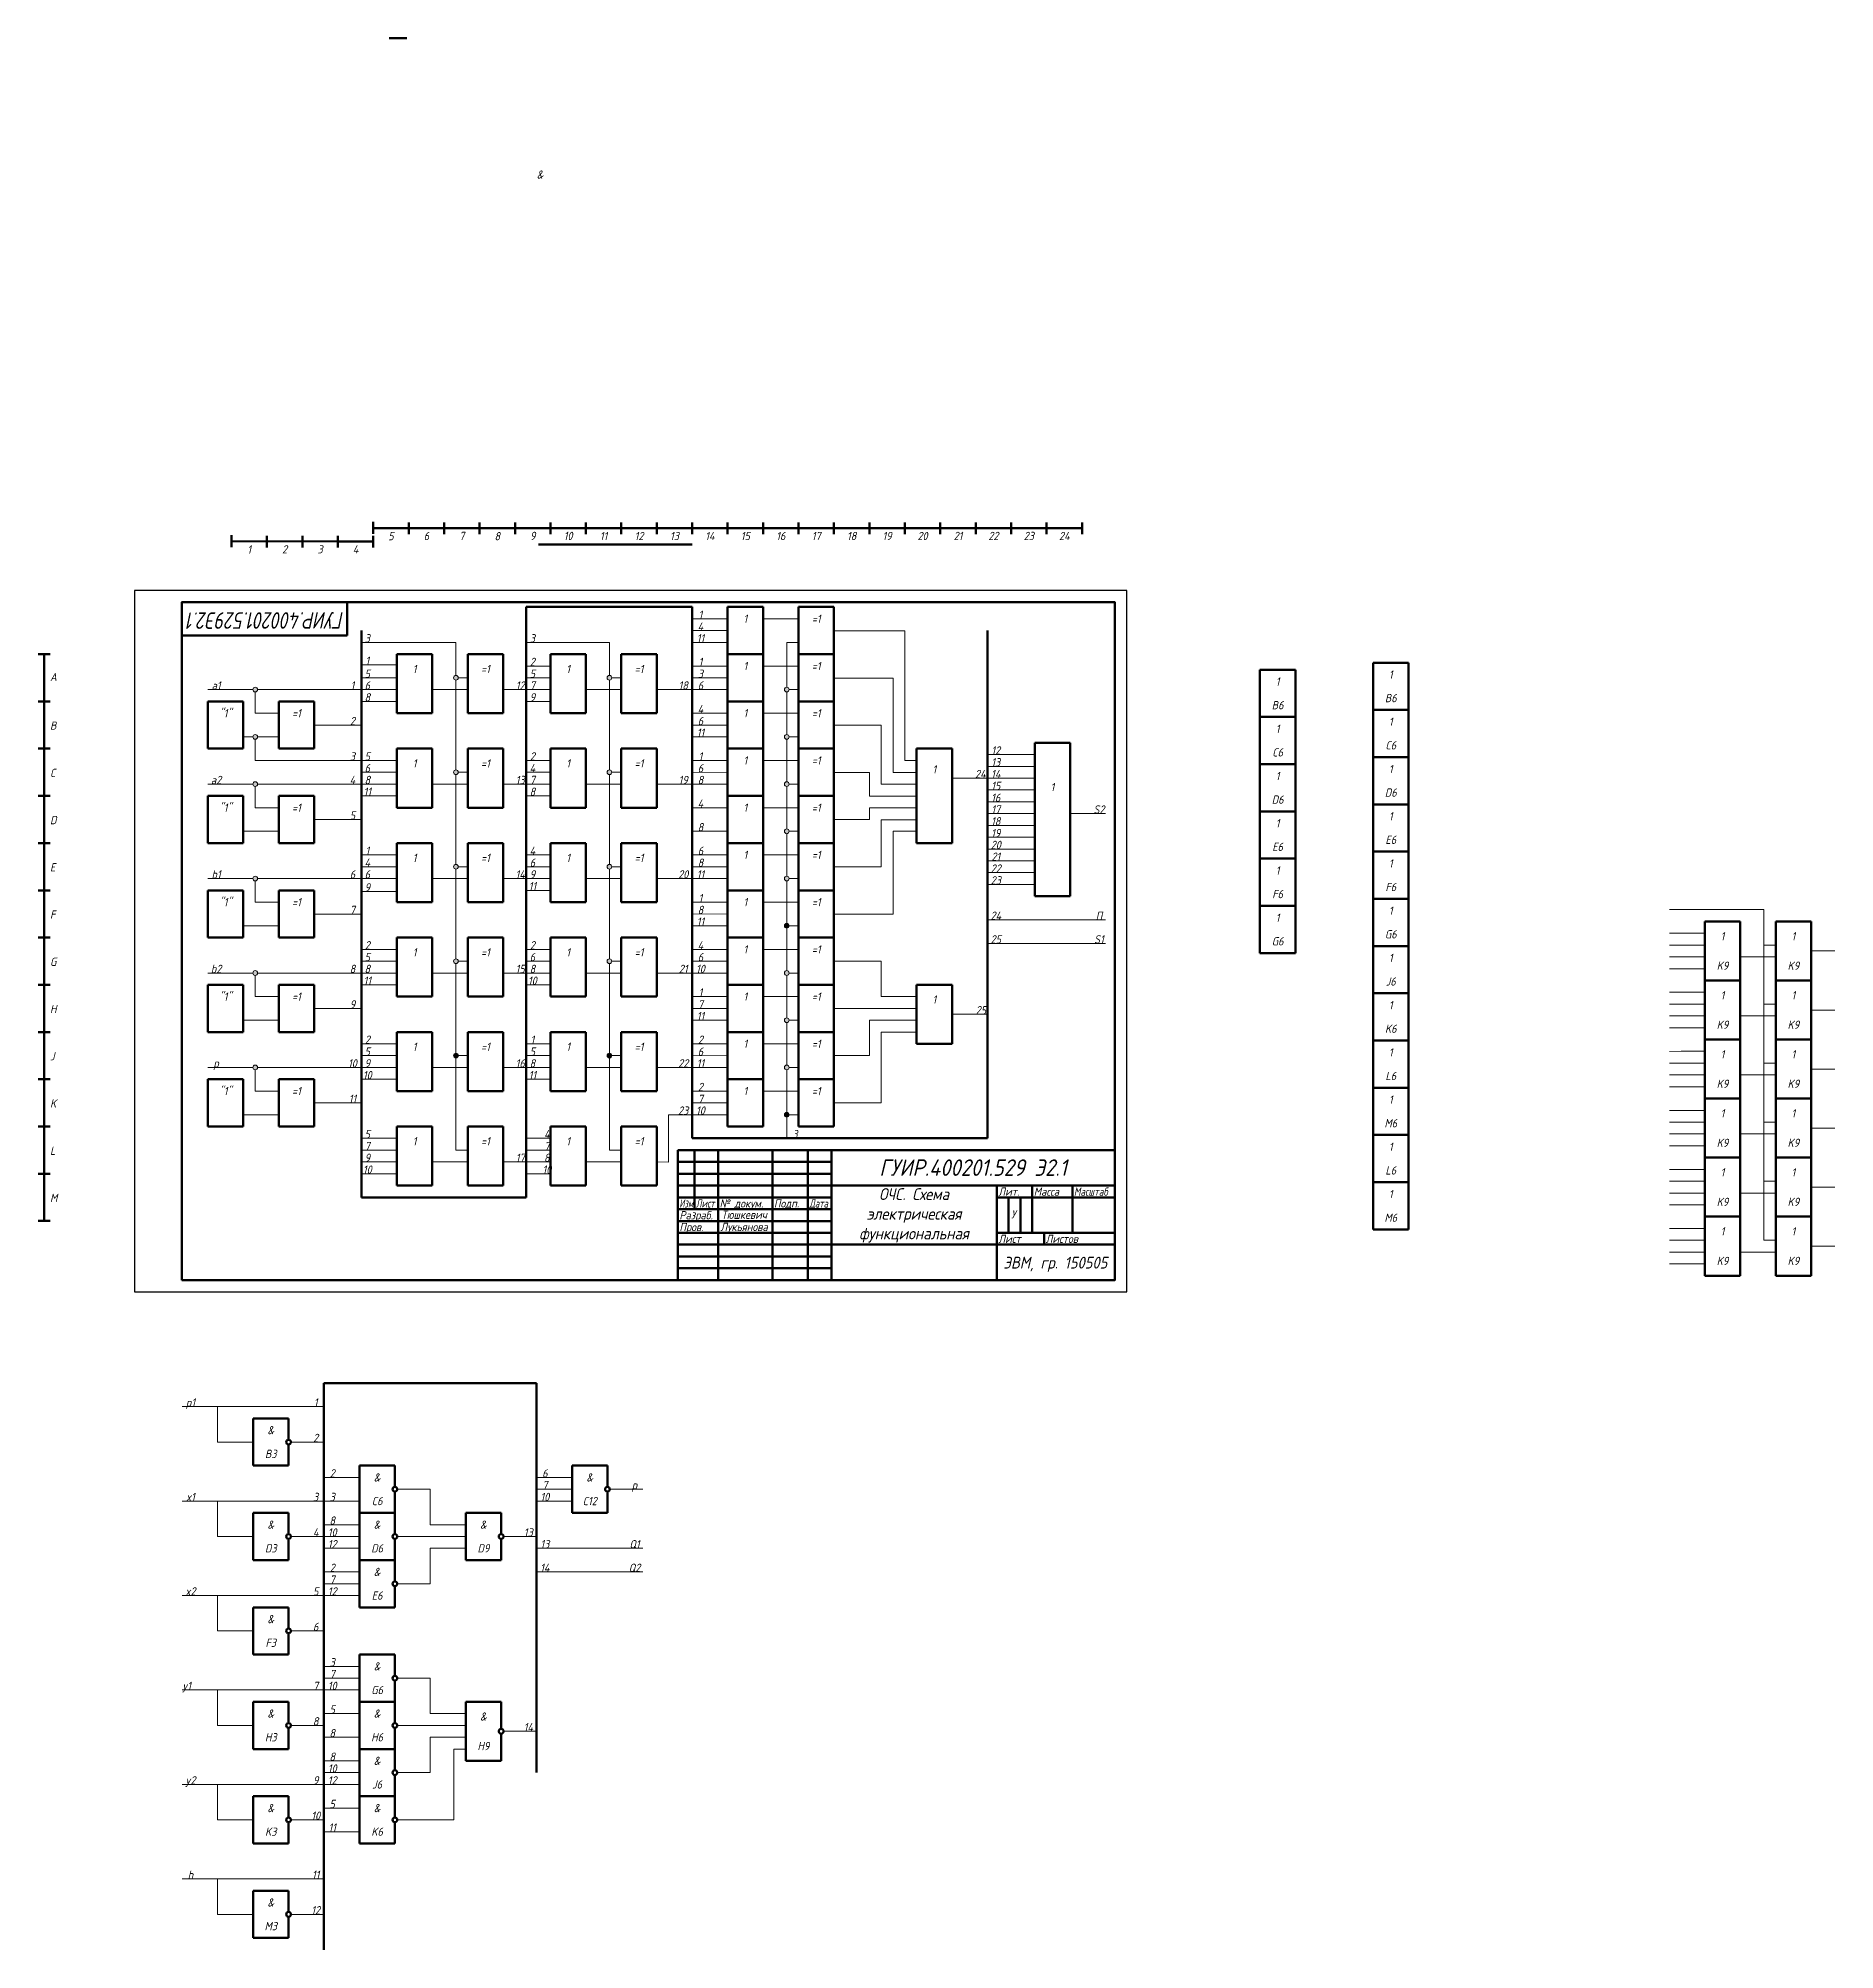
# Model space of a CAD drawing. Header units: millimetres. Extents: x -41 to 1158, y -278 to 531.
# Drawn here: x -41 to 720, y -278 to 531 of the extents above; entities that cross this region are included whole.
import ezdxf
from ezdxf.enums import TextEntityAlignment as Align

# ---------------------------------------------------------------- set-up
doc = ezdxf.new("R2010")
doc.units = ezdxf.units.MM
doc.header["$LTSCALE"] = 0.5
doc.layers.get('0').update_dxf_attribs({"lineweight": 60})
doc.layers.get('Defpoints').update_dxf_attribs({"color": 5})
doc.layers.add('4-текст', color=7, linetype='Continuous', true_color=0x00ad00)
doc.styles.get("Standard").update_dxf_attribs({"font": 'ISOCPEUI.TTF', "width": 0.9})

msp = doc.modelspace()

# ---------------------------------------------------------------- texts
at = {"lineweight": 100, "width": 0.740163}
msp.add_text('ГУИР.400201.529Э2.1', height=7, rotation=180.11592, dxfattribs=at).set_placement((89, 288), (22.78, 287.87), align=Align.FIT)
at = {"lineweight": 70, "width": 0.863386}
msp.add_text('ЭВМ, гр. 150505', height=5, dxfattribs=at).set_placement((368, 10), (412, 10), align=Align.FIT)
at = {"lineweight": 100, "char_height": 3.5, "attachment_point": 1}
for s, width, heights, insert in [('&', 10, [0], (170.5, 475)), ('\\pxqc;1', 15, [0], (41.3, 316.26)), ('\\pxqc;2', 15, [0], (56.3, 316.32)), ('\\pxqc;3', 15, [0], (71.3, 316.32)), ('\\pxqc;4', 15, [0], (86.3, 316.32)), ('\\pxqc;5', 15, [0], (101.3, 321.91)), ('\\pxqc;6', 15, [0], (116.3, 321.98)), ('\\pxqc;7', 15, [0], (131.3, 321.98)), ('\\pxqc;8', 15, [0], (146.3, 321.87)), ('\\pxqc;9', 15, [0], (161.3, 322.02)), ('\\pxqc;10', 15, [0], (176.3, 322.02)), ('\\pxqc;11', 15, [0], (191.3, 321.95)), ('\\pxqc;12', 15, [0], (206.3, 321.95)), ('\\pxqc;13', 15, [0], (221.3, 321.95)), ('\\pxqc;14', 15, [0], (236.3, 321.95)), ('\\pxqc;15', 15, [0], (251.3, 321.95)), ('\\pxqc;16', 15, [0], (266.3, 321.96)), ('\\pxqc;17', 15, [0], (281.3, 321.96)), ('\\pxqc;18', 15, [0], (296.3, 321.96)), ('\\pxqc;19', 15, [0], (311.3, 321.96)), ('\\pxqc;20', 15, [0], (326.3, 321.96)), ('\\pxqc;21', 15, [0], (341.3, 322)), ('\\pxqc;22', 15, [0], (356.3, 322)), ('\\pxqc;23', 15, [0], (371.3, 322)), ('\\pxqc;24', 15, [0], (386.3, 321.96)), ('\\pxqc;4', 7, [0], (236.3, 283.62)), ('\\pxqc;1', 7, [0], (236.3, 288.66)), ('\\pxqc;1', 15, [0], (251.3, 286.91)), ('\\pxqc;=1', 15, [0], (281.3, 286.91)), ('\\pxqc;3', 7, [0], (95.3, 278.66)), ('\\pxqc;3', 7, [0], (165.17, 278.66)), ('\\pxqc;11', 7, [0], (236.3, 278.66)), ('\\pxqc;1', 7, [0], (95.3, 269.16)), ('\\pxqc;1', 7, [0], (236.3, 268.66)), ('\\pxqc;5', 7, [0], (95.3, 263.66)), ('\\pxqc;1', 15, [0], (111.3, 265.66)), ('\\pxqc;=1', 15, [0], (141.3, 265.66)), ('\\pxqc;=1', 15, [0], (206.3, 265.66)), ('\\pxqc;3', 7, [0], (236.3, 263.62)), ('\\pxqc;1', 15, [0], (251.3, 266.91)), ('\\pxqc;=1', 15, [0], (281.3, 266.91)), ('\\pxqc;1', 15, [0], (476.6, 260.33)), ('\\pxqc;1', 15, [0], (524.49, 263.31)), ('\\pxqc;1', 7, [0], (89, 258.66)), ('\\pxqc;6', 7, [0], (95.3, 258.66)), ('\\pxqc;8', 7, [0], (95.3, 253.66)), ('\\pxqc;18', 7, [0], (229, 258.66)), ('\\pxqc;6', 7, [0], (236.3, 258.66)), ('\\pxqc;B6', 15, [0], (524.49, 253.31)), ('\\pxqc;"1"', 15, [0], (31.3, 246.91)), ('\\pxqc;=1', 15, [0], (61.3, 246.91)), ('\\pxqc;2', 7, [0], (89, 243.62)), ('\\pxqc;4', 7, [0], (236.3, 248.66)), ('\\pxqc;6', 7, [0], (236.3, 243.62)), ('\\pxqc;1', 15, [0], (251.3, 246.91)), ('\\pxqc;=1', 15, [0], (281.3, 246.91)), ('\\pxqc;B6', 15, [0], (476.6, 250.33)), ('\\pxqc;1', 15, [0], (524.49, 243.31)), ('\\pxqc;11', 7, [0], (236.3, 238.66)), ('\\pxqc;1', 15, [0], (476.6, 240.33)), ('\\pxqc;3', 7, [0], (89, 228.66)), ('\\pxqc;5', 7, [0], (95.3, 228.66)), ('\\pxqc;1', 7, [0], (236.3, 228.66)), ('\\pxqc;1', 15, [0], (251.3, 226.91)), ('\\pxqc;=1', 15, [0], (281.3, 226.91)), ('\\pxqc;12', 7, [0], (361.3, 231.16)), ('\\pxqc;C6', 15, [0], (476.6, 230.33)), ('\\pxqc;C6', 15, [0], (524.49, 233.31)), ('\\pxqc;4', 7, [0], (89, 218.66)), ('\\pxqc;6', 7, [0], (95.3, 223.66)), ('\\pxqc;8', 7, [0], (95.3, 218.66)), ('\\pxqc;1', 15, [0], (111.3, 225.66)), ('\\pxqc;=1', 15, [0], (141.3, 225.66)), ('\\pxqc;1', 15, [0], (176.3, 225.66)), ('\\pxqc;=1', 15, [0], (206.3, 225.66)), ('\\pxqc;19', 7, [0], (229, 218.66)), ('\\pxqc;6', 7, [0], (236.3, 223.62)), ('\\pxqc;8', 7, [0], (236.3, 218.66)), ('\\pxqc;1', 15, [0], (331.3, 223.16)), ('24', 7, [0], (356, 221.16)), ('\\pxqc;14', 7, [0], (361.3, 221.16)), ('\\pxqc;13', 7, [0], (361.3, 226.16)), ('\\pxqc;1', 15, [0], (476.6, 220.33)), ('\\pxqc;1', 15, [0], (524.49, 223.31)), ('\\pxqc;11', 7, [0], (95.3, 213.66)), ('\\pxqc;15', 7, [3.5], (361.3, 216.16)), ('\\pxqc;16', 7, [0], (361.3, 211.16)), ('\\pxqc;1', 15, [0], (381.3, 215.66)), ('\\pxqc;D6', 15, [0], (524.49, 213.31)), ('\\pxqc;"1"', 15, [0], (31.3, 206.91)), ('\\pxqc;=1', 15, [0], (61.3, 206.91)), ('\\pxqc;5', 7, [0], (89, 203.62)), ('\\pxqc;4', 7, [0], (236.3, 208.66)), ('\\pxqc;1', 15, [0], (251.3, 206.91)), ('\\pxqc;=1', 15, [0], (281.3, 206.91)), ('\\pxqc;17', 7, [3.55], (361.3, 206.16)), ('\\pxqc;S2', 7, [0], (405, 206.16)), ('\\pxqc;D6', 15, [0], (476.6, 210.33)), ('\\pxqc;1', 15, [0], (524.49, 203.31)), ('\\pxqc;8', 7, [0], (236.3, 198.66)), ('\\pxqc;18', 7, [0], (361.3, 201.16)), ('\\pxqc;19', 7, [0], (361.3, 196.16)), ('\\pxqc;1', 15, [0], (476.6, 200.33)), ('\\pxqc;1', 7, [0], (95.3, 188.66)), ('\\pxqc;6', 7, [0], (236.3, 188.66)), ('\\pxqc;1', 15, [0], (251.3, 186.91)), ('\\pxqc;=1', 15, [0], (281.3, 186.91)), ('\\pxqc;20', 7, [0], (361.3, 191.16)), ('\\pxqc;E6', 15, [0], (476.6, 190.33)), ('\\pxqc;E6', 15, [0], (524.49, 193.31)), ('\\pxqc;6', 7, [0], (89, 178.66)), ('\\pxqc;4', 7, [0], (95.3, 183.66)), ('\\pxqc;1', 15, [0], (111.3, 185.66)), ('\\pxqc;=1', 15, [0], (141.3, 185.66)), ('\\pxqc;14', 7, [0], (160, 178.66)), ('\\pxqc;1', 15, [0], (176.3, 185.66)), ('\\pxqc;=1', 15, [0], (206.3, 185.66)), ('\\pxqc;20', 7, [0], (229, 178.66)), ('\\pxqc;11', 7, [0], (236.3, 178.66)), ('\\pxqc;8', 7, [0], (236.3, 183.62)), ('\\pxqc;22', 7, [0], (361.3, 181.16)), ('\\pxqc;21', 7, [0], (361.3, 186.16)), ('\\pxqc;1', 15, [0], (476.6, 180.33)), ('\\pxqc;1', 15, [0], (524.49, 183.31)), ('\\pxqc;9', 7, [0], (95.3, 173.16)), ('\\pxqc;23', 7, [0], (361.3, 176.16)), ('\\pxqc;F6', 15, [0], (476.6, 170.33)), ('\\pxqc;F6', 15, [0], (524.49, 173.31)), ('\\pxqc;"1"', 15, [0], (31.3, 166.91)), ('\\pxqc;=1', 15, [0], (61.3, 166.91)), ('\\pxqc;8', 7, [3.5], (236.3, 163.62)), ('\\pxqc;1', 7, [0], (236.3, 168.66)), ('\\pxqc;1', 15, [0], (251.3, 166.91)), ('\\pxqc;=1', 15, [0], (281.3, 166.91)), ('\\pxqc;1', 15, [0], (524.49, 163.31)), ('\\pxqc;11', 7, [0], (236.3, 158.66)), ('\\pxqc;24', 7, [0], (361.3, 161.16)), ('\\pxqc;П', 7, [0], (405, 161.16)), ('\\pxqc;1', 15, [0], (476.6, 160.33)), ('\\pxqc;4', 7, [0], (236.3, 148.66)), ('\\pxqc;1', 15, [0], (251.3, 146.91)), ('\\pxqc;=1', 15, [0], (281.3, 146.91)), ('\\pxqc;25', 7, [0], (361.3, 151.16)), ('\\pxqc;S1', 7, [0], (405, 151.16)), ('\\pxqc;G6', 15, [0], (476.6, 150.33)), ('\\pxqc;G6', 15, [0], (524.49, 153.31)), ('\\pxqc;1', 15, [0], (664.91, 152.49)), ('\\pxqc;1', 15, [0], (694.91, 152.49)), ('\\pxqc;1', 15, [0], (111.3, 145.66)), ('\\pxqc;=1', 15, [0], (141.3, 145.66)), ('\\pxqc;15', 7, [0], (160, 138.66)), ('\\pxqc;1', 15, [0], (176.3, 145.66)), ('\\pxqc;=1', 15, [0], (206.3, 145.66)), ('\\pxqc;21', 7, [0], (229, 138.66)), ('\\pxqc;10', 7, [0], (236.3, 138.66)), ('\\pxqc;6', 7, [0], (236.3, 143.62)), ('\\pxqc;1', 15, [0], (524.49, 143.31)), ('\\pxqc;K9', 15, [0], (664.91, 139.99)), ('\\pxqc;K9', 15, [0], (694.91, 139.99)), ('\\pxqc;J6', 15, [0], (524.49, 133.31)), ('\\pxqc;"1"', 15, [0], (31.3, 126.91)), ('\\pxqc;=1', 15, [0], (61.3, 126.91)), ('\\pxqc;7', 7, [0], (236.3, 123.62)), ('\\pxqc;1', 7, [0], (236.3, 128.66)), ('\\pxqc;1', 15, [0], (251.3, 126.91)), ('\\pxqc;=1', 15, [0], (281.3, 126.91)), ('\\pxqc;1', 15, [0], (331.3, 125.66)), ('\\pxqc;1', 15, [0], (524.49, 123.31)), ('\\pxqc;1', 15, [0], (664.91, 127.49)), ('\\pxqc;1', 15, [0], (694.91, 127.49)), ('\\pxqc;11', 7, [0], (236.3, 118.66)), ('\\pxqc;25', 7, [0], (355, 121.16)), ('\\pxqc;K9', 15, [0], (664.91, 114.99)), ('\\pxqc;K9', 15, [0], (694.91, 114.99)), ('\\pxqc;1', 15, [0], (111.3, 105.66)), ('\\pxqc;=1', 15, [0], (141.3, 105.66)), ('\\pxqc;1', 15, [0], (176.3, 105.66)), ('\\pxqc;=1', 15, [0], (206.3, 105.66)), ('\\pxqc;2', 7, [0], (236.3, 108.66)), ('\\pxqc;1', 15, [0], (251.3, 106.91)), ('\\pxqc;=1', 15, [0], (281.3, 106.91)), ('\\pxqc;K6', 15, [0], (524.49, 113.31)), ('\\pxqc;22', 7, [0], (229, 98.66)), ('\\pxqc;11', 7, [0], (236.3, 98.66)), ('\\pxqc;6', 7, [0], (236.3, 103.62)), ('\\pxqc;1', 15, [0], (524.49, 103.31)), ('\\pxqc;1', 15, [0], (664.91, 102.49)), ('\\pxqc;1', 15, [0], (694.91, 102.49)), ('\\pxqc;L6', 15, [0], (524.49, 93.31)), ('\\pxqc;K9', 15, [0], (664.91, 89.99)), ('\\pxqc;K9', 15, [0], (694.91, 89.99)), ('\\pxqc;"1"', 15, [0], (31.3, 86.91)), ('\\pxqc;=1', 15, [0], (61.3, 86.91)), ('\\pxqc;2', 7, [0], (236.3, 88.66)), ('\\pxqc;7', 7, [0], (236.3, 83.62)), ('\\pxqc;1', 15, [0], (251.3, 86.91)), ('\\pxqc;=1', 15, [0], (281.3, 86.91)), ('\\pxqc;1', 15, [0], (524.49, 83.31)), ('\\pxqc;23', 7, [0], (229, 78.66)), ('\\pxqc;10', 7, [0], (236.3, 78.66)), ('\\pxqc;M6', 15, [0], (524.49, 73.31)), ('\\pxqc;1', 15, [0], (664.91, 77.49)), ('\\pxqc;1', 15, [0], (694.91, 77.49)), ('\\pxqc;1', 15, [0], (111.3, 65.66)), ('\\pxqc;=1', 15, [0], (141.3, 65.66)), ('\\pxqc;4', 7, [0], (171.3, 68.66)), ('\\pxqc;1', 15, [0], (176.3, 65.66)), ('\\pxqc;=1', 15, [0], (206.3, 65.66)), ('\\pxqc;3', 7, [0], (276.3, 68.67)), ('\\pxqc;K9', 15, [0], (664.91, 64.99)), ('\\pxqc;K9', 15, [0], (694.91, 64.99)), ('\\pxqc;17', 7, [0], (160, 58.66)), ('\\pxqc;8', 7, [0], (171.3, 58.66)), ('\\pxqc;7', 7, [0], (171.3, 63.66)), ('\\pxqc;1', 15, [0], (524.49, 63.31)), ('\\pxqc;10', 7, [0], (171.3, 53.66)), ('\\pxqc;L6', 15, [0], (524.49, 53.31)), ('\\pxqc;1', 15, [0], (664.91, 52.49)), ('\\pxqc;1', 15, [0], (694.91, 52.49)), ('\\pxqc;1', 15, [0], (524.49, 43.31)), ('\\pxqc;M6', 15, [0], (524.49, 33.31)), ('\\pxqc;K9', 15, [0], (664.91, 39.99)), ('\\pxqc;K9', 15, [0], (694.91, 39.99)), ('\\pxqc;1', 15, [0], (664.91, 27.49)), ('\\pxqc;1', 15, [0], (694.91, 27.49)), ('\\pxqc;K9', 15, [0], (664.91, 14.99)), ('\\pxqc;K9', 15, [0], (694.91, 14.99)), ('\\pxqc;p1', 7, [0], (20.44, -44.96)), ('\\pxqc;1', 7, [0], (73.44, -44.96)), ('\\pxqc;&', 15, [0], (50.44, -56.71)), ('\\pxqc;2', 7, [0], (73.44, -59.96)), ('\\pxqc;B3', 15, [0], (50.44, -66.71)), ('\\pxqc;2', 7, [0], (80.44, -74.96)), ('\\pxqc;&', 15, [0], (95.44, -76.71)), ('\\pxqc;6', 7, [0], (170.44, -74.96)), ('\\pxqc;7', 7, [0], (170.44, -79.96)), ('\\pxqc;&', 15, [0], (185.44, -76.71)), ('\\pxqc;x1', 7, [0], (20.44, -84.96)), ('\\pxqc;3', 7, [0], (73.44, -84.96)), ('\\pxqc;3', 7, [0], (80.44, -84.96)), ('\\pxqc;C6', 15, [0], (95.44, -86.71)), ('\\pxqc;10', 7, [0], (170.44, -84.96)), ('\\pxqc;C12', 15, [0], (185.44, -86.71)), ('\\pxqc;p', 7, [0], (208.39, -79.96)), ('\\pxqc;&', 15, [0], (50.44, -96.71)), ('\\pxqc;8', 7, [0], (80.44, -94.96)), ('\\pxqc;&', 15, [0], (95.44, -96.71)), ('\\pxqc;&', 15, [0], (140.44, -96.71)), ('\\pxqc;4', 7, [0], (73.44, -99.96)), ('\\pxqc;10', 7, [0], (80.44, -99.96)), ('\\pxqc;12', 7, [0], (80.44, -104.96)), ('\\pxqc;13', 7, [0], (163.44, -99.96)), ('\\pxqc;13', 7, [0], (170.44, -104.96)), ('\\pxqc;Q1', 7, [0], (208.4, -104.96)), ('\\pxqc;D3', 15, [0], (50.44, -106.71)), ('\\pxqc;D6', 15, [0], (95.44, -106.71)), ('\\pxqc;D9', 15, [0], (140.44, -106.71)), ('\\pxqc;2', 7, [0], (80.44, -114.96)), ('\\pxqc;7', 7, [0], (80.44, -119.96)), ('\\pxqc;&', 15, [0], (95.44, -116.71)), ('\\pxqc;14', 7, [0], (170.44, -114.96)), ('\\pxqc;Q2', 7, [0], (208.4, -114.96)), ('\\pxqc;x2', 7, [0], (20.44, -124.96)), ('\\pxqc;5', 7, [0], (73.44, -124.96)), ('\\pxqc;12', 7, [0], (80.44, -124.96)), ('\\pxqc;E6', 15, [0], (95.44, -126.71)), ('\\pxqc;&', 15, [0], (50.44, -136.71)), ('\\pxqc;6', 7, [0], (73.44, -139.96)), ('\\pxqc;F3', 15, [0], (50.44, -146.71)), ('\\pxqc;3', 7, [0], (80.44, -154.96)), ('\\pxqc;7', 7, [0], (80.44, -159.96)), ('\\pxqc;&', 15, [0], (95.44, -156.71)), ('y1', 7, [0], (20.44, -164.96)), ('\\pxqc;7', 7, [0], (73.44, -164.96)), ('\\pxqc;10', 7, [0], (80.44, -164.96)), ('\\pxqc;G6', 15, [0], (95.44, -166.71)), ('\\pxqc;&', 15, [0], (50.44, -176.71)), ('\\pxqc;5', 7, [0], (80.44, -174.96)), ('\\pxqc;&', 15, [0], (95.44, -176.71)), ('\\pxqc;&', 15, [0], (140.44, -177.96)), ('\\pxqc;8', 7, [0], (73.44, -179.96)), ('\\pxqc;8', 7, [0], (80.44, -184.96)), ('\\pxqc;14', 7, [0], (163.46, -182.46)), ('\\pxqc;H3', 15, [0], (50.44, -186.71)), ('\\pxqc;H6', 15, [0], (95.44, -186.71)), ('\\pxqc;H9', 15, [0], (140.44, -190.46)), ('\\pxqc;10', 7, [0], (80.44, -199.96)), ('\\pxqc;8', 7, [0], (80.44, -194.96)), ('\\pxqc;&', 15, [0], (95.44, -196.71)), ('\\pxqc;y2', 7, [0], (20.44, -204.96)), ('\\pxqc;9', 7, [0], (73.45, -204.96)), ('\\pxqc;12', 7, [0], (80.44, -204.96)), ('\\pxqc;J6', 15, [0], (95.44, -206.71)), ('\\pxqc;&', 15, [0], (50.44, -216.71)), ('\\pxqc;5', 7, [0], (80.44, -214.96)), ('\\pxqc;&', 15, [0], (95.44, -216.71)), ('\\pxqc;10', 7, [0], (73.45, -219.96)), ('\\pxqc;11', 7, [0], (80.44, -224.96)), ('\\pxqc;K3', 15, [0], (50.44, -226.71)), ('\\pxqc;K6', 15, [0], (95.44, -226.71)), ('\\pxqc;h', 7, [0], (20.44, -244.96)), ('\\pxqc;11', 7, [0], (73.44, -244.96)), ('\\pxqc;&', 15, [0], (50.44, -256.71)), ('\\pxqc;M3', 15, [0], (50.44, -266.71)), ('\\pxqc;12', 7, [0], (73.44, -259.96))]:
    msp.add_mtext_dynamic_manual_height_columns(s, width=width, gutter_width=25, heights=heights, dxfattribs=dict(at, insert=insert))
at = {"lineweight": 20, "char_height": 3.5, "attachment_point": 1}
for s, width, insert in [('\\pxqc;2', 7, (165.17, 268.66)), ('\\pxqc;5', 7, (165.17, 263.66)), ('\\pxqc;1', 15, (176.3, 265.66)), ('\\pxqc;a1', 7, (31.3, 258.66)), ('\\pxqc;12', 7, (160, 258.66)), ('\\pxqc;9', 7, (165.17, 253.66)), ('\\pxqc;7', 7, (165.17, 258.66)), ('\\pxqc;2', 7, (165.17, 228.66)), ('\\pxqc;a2', 7, (31.3, 218.66)), ('\\pxqc;13', 7, (160, 218.66)), ('\\pxqc;4', 7, (165.17, 223.66)), ('\\pxqc;7', 7, (165.17, 218.66)), ('\\pxqc;8', 7, (165.17, 213.66)), ('\\pxqc;4', 7, (165.17, 188.66)), ('\\pxqc;b1', 7, (31.3, 178.66)), ('\\pxqc;6', 7, (95.3, 178.66)), ('\\pxqc;6', 7, (165.17, 183.66)), ('\\pxqc;9', 7, (165.17, 178.66)), ('\\pxqc;11', 7, (165.17, 173.66)), ('\\pxqc;7', 7, (89, 163.62)), ('\\pxqc;2', 7, (95.3, 148.66)), ('\\pxqc;2', 7, (165.17, 148.66)), ('\\pxqc;b2', 7, (31.3, 138.66)), ('\\pxqc;8', 7, (89, 138.66)), ('\\pxqc;5', 7, (95.3, 143.66)), ('\\pxqc;8', 7, (95.3, 138.66)), ('\\pxqc;6', 7, (165.17, 143.66)), ('\\pxqc;8', 7, (165.17, 138.66)), ('\\pxqc;11', 7, (95.3, 133.66)), ('\\pxqc;10', 7, (165.17, 133.66)), ('\\pxqc;9', 7, (89, 123.62)), ('\\pxqc;2', 7, (95.3, 108.66)), ('\\pxqc;1', 7, (165.17, 108.66)), ('\\pxqc;p', 7, (31.3, 98.66)), ('\\pxqc;10', 7, (89, 98.66)), ('\\pxqc;5', 7, (95.3, 103.66)), ('\\pxqc;9', 7, (95.3, 98.66)), ('\\pxqc;16', 7, (160, 98.66)), ('\\pxqc;5', 7, (165.17, 103.66)), ('\\pxqc;8', 7, (165.17, 98.66)), ('\\pxqc;10', 7, (95.3, 93.66)), ('\\pxqc;11', 7, (165.17, 93.66)), ('\\pxqc;11', 7, (89, 83.62)), ('\\pxqc;5', 7, (95.3, 68.66)), ('\\pxqc;9', 7, (95.3, 58.66)), ('\\pxqc;7', 7, (95.3, 63.66)), ('\\pxqc;10', 7, (95.3, 53.66))]:
    msp.add_mtext_dynamic_manual_height_columns(s, width=width, gutter_width=25, heights=[0], dxfattribs=dict(at, insert=insert))
at = {"lineweight": 100, "char_height": 3.5, "attachment_point": 1}
for s, insert in [('А', (-35.5, 262.27)), ('B', (-35.5, 241.66)), ('C', (-35.5, 221.66)), ('\\pxql;D', (-35.5, 201.66)), ('F', (-35.5, 161.66)), ('\\pxql;G', (-35.5, 141.66)), ('H', (-35.5, 121.66)), ('K', (-35.5, 81.66)), ('L', (-35.5, 61.66)), ('M', (-35.5, 41.66))]:
    msp.add_mtext(s, dxfattribs=dict(at, insert=insert))
for s, insert, width in [('E', (-35.5, 181.66), 1.575), ('J', (-35.5, 101.66), 2.205)]:
    msp.add_mtext(s, dxfattribs=dict(at, insert=insert, width=width))
at = {"lineweight": 70, "attachment_point": 1}
for s, width, insert, char_height in [('\\pxqc;ГУИР.400201.529 Э2.1', 120, (295.22, 56.25), 7), ('\\pxqc;ОЧС. Схема электрическая функциональная', 70, (295.22, 44.04), 5), ('Тюшкевич', 23, (248.69, 34.55), 3.5), ('У', 5, (371.33, 34.71), 3.5), ('Лукьянова', 23, (248.25, 29.4), 3.5)]:
    msp.add_mtext_dynamic_manual_height_columns(s, width=width, gutter_width=25, heights=[0], dxfattribs=dict(at, insert=insert, char_height=char_height))
at = {"layer": '4-текст', "lineweight": 70}
for s, width, p in [('Лит.', 0.9, (365.89, 40.84)), ('Масса', 0.9, (380.89, 40.84)), ('Масштаб', 0.8, (397.89, 40.84)), ('Изм.', 0.7, (230.89, 35.84)), ('Разраб.', 0.9, (230.89, 30.84)), ('Лист', 0.75, (237.89, 35.84)), ('№ докум.', 0.9, (247.89, 35.84)), ('Подп.', 0.9, (270.89, 35.84)), ('Дата', 0.75, (285.89, 35.84)), ('Пров.', 0.9, (230.89, 25.84)), ('Лист', 0.9, (365.89, 20.84)), ('Листов', 0.9, (385.89, 20.84))]:
    msp.add_text(s, height=3.5, dxfattribs=dict(at, width=width)).set_placement(p)

# ---------------------------------------------------------------- hatches: boundary and pattern name
at = {"lineweight": 100}
h = msp.add_hatch(color=256, dxfattribs=at)
h.dxf.hatch_style = 1
h.paths.add_polyline_path([(137.3, 180.16, 1), (135.3, 180.16, 1)])
h.paths.add_polyline_path([(137.3, 140.16, 1), (135.3, 140.16, 1)])
h.paths.add_polyline_path([(137.3, 220.16, 1), (135.3, 220.16, 1)])
h.paths.add_polyline_path([(137.3, 260.16, 1), (135.3, 260.16, 1)])
h.paths.add_polyline_path([(202.26, 260.16, 1), (200.26, 260.16, 1)])
h.paths.add_polyline_path([(202.26, 220.16, 1), (200.26, 220.16, 1)])
h.paths.add_polyline_path([(202.26, 180.16, 1), (200.26, 180.16, 1)])
h.paths.add_polyline_path([(202.26, 140.16, 1), (200.26, 140.16, 1)])
h.paths.add_polyline_path([(277.3, 135.16, 1), (275.3, 135.16, 1)])
h.paths.add_polyline_path([(277.3, 115.16, 1), (275.3, 115.16, 1)])
h.paths.add_polyline_path([(277.3, 95.16, 1), (275.3, 95.16, 1)])
h.paths.add_polyline_path([(277.3, 195.16, 1), (275.3, 195.16, 1)])
h.paths.add_polyline_path([(277.3, 175.16, 1), (275.3, 175.16, 1)])
h.paths.add_polyline_path([(275.3, 215.16, 1), (277.3, 215.16, 1)])
h.paths.add_polyline_path([(275.3, 235.16, 1), (277.3, 235.16, 1)])
h.paths.add_polyline_path([(275.3, 255.16, 1), (277.3, 255.16, 1)])
h = msp.add_hatch(color=256, dxfattribs=at)
h.dxf.hatch_style = 1
h.paths.add_polyline_path([(52.32, 255.16, 1), (50.32, 255.16, 1)])
h.paths.add_polyline_path([(52.32, 235.16, 1), (50.32, 235.16, 1)])
h.paths.add_polyline_path([(52.32, 215.16, 1), (50.32, 215.16, 1)])
h.paths.add_polyline_path([(52.32, 175.16, 1), (50.32, 175.16, 1)])
h.paths.add_polyline_path([(52.32, 135.16, 1), (50.32, 135.16, 1)])
h.paths.add_polyline_path([(52.32, 95.16, 1), (50.32, 95.16, 1)])
h = msp.add_hatch(color=256, dxfattribs=at)
h.dxf.hatch_style = 1
h.paths.add_polyline_path([(277.3, 155.16, 1), (275.3, 155.16, 1)])
h = msp.add_hatch(color=256, dxfattribs=at)
h.dxf.hatch_style = 1
h.paths.add_polyline_path([(137.3, 100.16, 1), (135.3, 100.16, 1)])
h = msp.add_hatch(color=256, dxfattribs=at)
h.dxf.hatch_style = 1
h.paths.add_polyline_path([(202.26, 100.16, 1), (200.26, 100.16, 1)])
h = msp.add_hatch(color=256, dxfattribs=at)
h.dxf.hatch_style = 1
h.paths.add_polyline_path([(202.26, 100.16), (201.26, 100.16), (201.26, 99.16, 0.413871)])
h = msp.add_hatch(dxfattribs=at)
h.set_pattern_fill('ANGLE', color=256)
h.set_pattern_definition([(0, (0, 0), (0, 6.985), [5.08, -1.905]), (90, (0, 0), (-6.985, 4e-16), [5.08, -1.905])])
h.paths.add_polyline_path([(277.3, 75.16, 1), (275.3, 75.16, 1)])
h = msp.add_hatch(color=256, dxfattribs=at)
h.dxf.hatch_style = 1
h.paths.add_polyline_path([(275.3, 75.16, 1), (277.3, 75.16, 1)])

# ---------------------------------------------------------------- linework, layer by layer
for p, q in [((108, 531), (115.5, 531)), ((101.3, 326.15), (101.3, 321.15)), ((116.3, 323.5), (116.3, 326)), ((116.3, 326), (116.3, 321)), ((131.3, 323.5), (131.3, 326)), ((131.3, 326), (131.3, 321)), ((146.3, 321), (146.3, 326)), ((161.3, 321), (161.3, 326)), ((176.3, 321), (176.3, 326)), ((191.3, 323.5), (191.3, 326)), ((191.3, 326), (191.3, 321)), ((206.3, 323.5), (206.3, 326)), ((206.3, 326), (206.3, 321)), ((221.3, 323.5), (221.3, 326)), ((221.3, 326), (221.3, 323.5)), ((221.3, 326), (221.3, 321)), ((236.3, 323.5), (236.3, 326)), ((236.3, 326), (236.3, 321)), ((251.3, 323.5), (251.3, 326)), ((251.3, 326), (251.3, 321)), ((266.3, 323.5), (266.3, 326)), ((266.3, 326), (266.3, 321)), ((281.3, 323.5), (281.3, 326)), ((281.3, 326), (281.3, 321)), ((296.3, 323.5), (296.3, 326)), ((296.3, 326), (296.3, 321)), ((311.3, 323.5), (311.3, 326)), ((311.3, 326), (311.3, 321)), ((326.3, 323.5), (326.3, 326)), ((326.3, 326), (326.3, 321)), ((341.3, 323.5), (341.3, 326)), ((341.3, 326), (341.3, 321)), ((356.3, 323.5), (356.3, 326)), ((356.3, 326), (356.3, 321)), ((371.3, 323.5), (371.3, 326)), ((371.3, 326), (371.3, 321)), ((386.3, 323.5), (386.3, 326)), ((386.3, 326), (386.3, 321)), ((401.3, 323.5), (401.3, 326)), ((401.3, 326), (401.3, 321)), ((41.3, 320.5), (41.3, 315.5)), ((41.3, 320.5), (41.3, 318)), ((41.3, 318), (86.3, 317.85)), ((56.3, 317.85), (56.3, 320.35)), ((56.3, 320.35), (56.3, 315.35)), ((71.3, 317.85), (71.3, 320.35)), ((71.3, 320.35), (71.3, 315.35)), ((86.3, 315.35), (86.3, 320.35)), ((86.3, 317.85), (86.3, 320.35)), ((86.3, 320.35), (86.3, 315.35)), ((86.3, 317.9), (101.3, 317.85)), ((86.3, 317.85), (86.3, 315.35)), ((101.3, 323.5), (401.3, 323.5)), ((101.3, 315.35), (101.3, 320.35)), ((101.3, 317.85), (101.3, 315.35)), ((146.3, 323.5), (146.3, 321)), ((161.3, 323.5), (161.3, 321)), ((171.3, 316.62), (221.3, 316.62)), ((176.3, 323.5), (176.3, 321)), ((236.3, 316.62), (221.3, 316.62)), ((166.3, 290.16), (166, 290.16)), ((166, 290.16), (166, 280.16)), ((236.3, 290.16), (166.3, 290.16)), ((236.3, 280.16), (236.3, 290.16)), ((251.3, 290.16), (266.3, 290.16)), ((251.3, 270.16), (251.3, 290.16)), ((251.3, 290.16), (251.3, 286.91)), ((251.3, 290.16), (251.3, 285.16)), ((251.3, 290.16), (251.3, 285.16)), ((251.3, 290.16), (251.3, 285.16)), ((251.3, 285.16), (251.3, 280.16)), ((251.3, 285.16), (251.3, 280.16)), ((251.3, 280.16), (251.3, 283.41)), ((266.3, 290.16), (266.3, 270.16)), ((266.3, 290.16), (266.3, 280.13)), ((281.3, 290.16), (296.3, 290.16)), ((281.3, 290.16), (281.3, 285.16)), ((281.3, 285.16), (281.3, 275.16)), ((296.3, 290.16), (296.3, 270.16)), ((96.3, 280.16), (96.3, 65.16)), ((166, 280.16), (166, 90.37)), ((236.3, 280.16), (236.3, 97.38)), ((251.3, 280.16), (251.3, 275.16)), ((251.3, 280.16), (251.3, 275.16)), ((251.3, 273.41), (251.3, 276.91)), ((361.3, 65.17), (361.3, 280.16)), ((-38, 270.16), (-40.5, 270.16)), ((-40.5, 270.16), (-35.5, 270.16)), ((-38, 270.16), (-38, 187.16)), ((-38, 270.16), (-38, 50.16)), ((111.3, 270.16), (126.3, 270.16)), ((111.3, 245.16), (111.3, 270.16)), ((111.3, 270.16), (111.3, 265.66)), ((111.3, 270.16), (111.3, 257.66)), ((111.3, 270.16), (111.3, 265.16)), ((111.3, 270.16), (111.3, 265.16)), ((111.3, 270.16), (111.3, 257.66)), ((126.3, 270.16), (126.3, 258.66)), ((126.3, 270.16), (126.3, 258.66)), ((126.3, 270.16), (126.3, 257.66)), ((126.3, 270.16), (126.3, 257.66)), ((141.3, 270.16), (156.3, 270.16)), ((141.3, 245.16), (141.3, 270.16)), ((141.3, 270.16), (141.3, 265.66)), ((141.3, 270.16), (141.3, 257.66)), ((141.3, 270.16), (141.3, 265.16)), ((141.3, 270.16), (141.3, 265.16)), ((156.3, 270.16), (156.3, 258.66)), ((156.3, 270.16), (156.3, 258.66)), ((156.3, 270.16), (156.3, 257.66)), ((156.3, 270.16), (156.3, 257.66)), ((176.3, 270.16), (191.3, 270.16)), ((176.3, 245.16), (176.3, 270.16)), ((176.3, 270.16), (176.3, 265.16)), ((191.3, 270.16), (191.3, 257.66)), ((206.3, 270.16), (221.3, 270.16)), ((206.3, 245.16), (206.3, 270.16)), ((206.3, 270.16), (206.3, 265.66)), ((206.3, 270.16), (206.3, 257.66)), ((206.3, 270.16), (206.3, 265.16)), ((206.3, 270.16), (206.3, 265.16)), ((221.3, 270.16), (221.3, 258.66)), ((221.3, 270.16), (221.3, 258.66)), ((221.3, 270.16), (221.3, 257.66)), ((221.3, 270.16), (221.3, 257.66)), ((251.3, 270.16), (251.3, 275.16)), ((251.3, 270.16), (251.3, 273.41)), ((251.3, 270.16), (266.3, 270.16)), ((251.3, 250.16), (251.3, 270.16)), ((251.3, 270.16), (251.3, 266.91)), ((251.3, 270.16), (251.3, 265.16)), ((251.3, 270.16), (251.3, 265.16)), ((266.3, 270.16), (251.3, 270.16)), ((251.3, 270.16), (266.3, 270.16)), ((251.3, 270.16), (266.3, 270.16)), ((266.3, 270.16), (266.3, 275.16)), ((266.3, 270.16), (266.3, 250.16)), ((266.3, 270.16), (266.3, 260.13)), ((281.3, 270.16), (281.3, 275.16)), ((281.3, 270.16), (296.3, 270.16)), ((281.3, 270.16), (281.3, 265.16)), ((296.3, 270.16), (281.3, 270.16)), ((281.3, 270.16), (296.3, 270.16)), ((281.3, 270.16), (296.3, 270.16)), ((296.3, 270.16), (296.3, 275.16)), ((296.3, 270.16), (296.3, 250.16)), ((141.3, 265.16), (141.3, 260.16)), ((141.3, 265.16), (141.3, 260.16)), ((141.3, 257.66), (141.3, 262.16)), ((141.3, 260.16), (141.3, 260.99)), ((141.3, 260.16), (141.3, 255.16)), ((141.3, 260.16), (141.3, 255.16)), ((141.3, 260.16), (141.3, 255.16)), ((176.3, 260.16), (176.3, 265.16)), ((176.3, 260.16), (176.3, 255.16)), ((206.3, 265.16), (206.3, 260.16)), ((206.3, 265.16), (206.3, 260.16)), ((206.3, 257.66), (206.3, 262.16)), ((206.3, 260.16), (206.3, 260.99)), ((206.3, 260.16), (206.3, 255.16)), ((206.3, 260.16), (206.3, 255.16)), ((206.3, 260.16), (206.3, 255.16)), ((251.3, 265.16), (251.3, 260.16)), ((251.3, 260.16), (251.3, 263.41)), ((251.3, 260.16), (251.3, 255.16)), ((281.3, 265.16), (281.3, 210.16)), ((476.6, 263.58), (491.6, 263.58)), ((476.6, 243.58), (476.6, 263.58)), ((476.6, 263.58), (476.6, 260.33)), ((476.6, 263.58), (476.6, 258.58)), ((476.6, 263.58), (476.6, 258.58)), ((491.6, 263.58), (491.6, 243.58)), ((524.49, 266.56), (539.49, 266.56)), ((524.49, 246.56), (524.49, 266.56)), ((524.49, 266.56), (524.49, 263.31)), ((524.49, 266.56), (524.49, 261.56)), ((524.49, 266.56), (524.49, 261.56)), ((524.49, 261.56), (524.49, 256.56)), ((524.49, 256.56), (524.49, 259.81)), ((539.49, 266.56), (539.49, 246.56)), ((126.3, 258.66), (126.3, 256.66)), ((126.3, 256.66), (126.3, 245.16)), ((141.3, 257.66), (141.3, 253.16)), ((141.3, 255.16), (141.3, 250.16)), ((141.3, 255.16), (141.3, 250.16)), ((141.3, 250.16), (141.3, 255.16)), ((156.3, 258.66), (156.3, 256.66)), ((156.3, 256.66), (156.3, 245.16)), ((176.3, 250.16), (176.3, 255.16)), ((191.3, 258.66), (191.3, 256.66)), ((191.3, 256.66), (191.3, 245.16)), ((206.3, 257.66), (206.3, 253.16)), ((206.3, 255.16), (206.3, 250.16)), ((206.3, 255.16), (206.3, 250.16)), ((206.3, 250.16), (206.3, 255.16)), ((221.3, 258.66), (221.3, 256.66)), ((221.3, 256.66), (221.3, 245.16)), ((251.3, 253.41), (251.3, 256.91)), ((251.3, 250.16), (251.3, 255.16)), ((251.3, 250.16), (251.3, 253.41)), ((266.3, 250.16), (266.3, 255.16)), ((281.3, 250.16), (281.3, 255.16)), ((296.3, 250.16), (296.3, 255.16)), ((476.6, 258.58), (476.6, 253.58)), ((476.6, 253.58), (476.6, 256.83)), ((476.6, 253.58), (476.6, 248.58)), ((524.49, 256.56), (524.49, 251.56)), ((524.49, 249.81), (524.49, 253.31)), ((524.49, 246.56), (524.49, 251.56)), ((539.49, 246.56), (539.49, 251.56)), ((-38, 250.16), (-40.5, 250.16)), ((-40.5, 250.16), (-35.5, 250.16)), ((31.3, 250.16), (46.3, 250.16)), ((31.3, 230.16), (31.3, 250.16)), ((31.3, 250.16), (31.3, 246.91)), ((31.3, 250.16), (31.3, 245.16)), ((31.3, 240.16), (31.3, 243.41)), ((46.3, 250.16), (46.3, 230.16)), ((61.3, 250.16), (76.3, 250.16)), ((61.3, 230.16), (61.3, 250.16)), ((61.3, 250.16), (61.3, 246.91)), ((61.3, 250.16), (61.3, 245.16)), ((61.3, 240.16), (61.3, 243.41)), ((76.3, 250.16), (76.3, 230.16)), ((111.3, 245.16), (111.3, 249.66)), ((111.3, 245.16), (126.3, 245.16)), ((141.3, 245.16), (141.3, 249.66)), ((141.3, 245.16), (156.3, 245.16)), ((176.3, 245.16), (176.3, 249.66)), ((176.3, 245.16), (191.3, 245.16)), ((206.3, 245.16), (206.3, 249.66)), ((206.3, 245.16), (221.3, 245.16)), ((266.3, 250.16), (251.3, 250.16)), ((251.3, 250.16), (266.3, 250.16)), ((251.3, 250.16), (266.3, 250.16)), ((251.3, 230.16), (251.3, 250.16)), ((251.3, 250.16), (251.3, 246.91)), ((251.3, 250.16), (251.3, 245.16)), ((251.3, 250.16), (251.3, 245.16)), ((251.3, 245.16), (251.3, 240.16)), ((251.3, 240.16), (251.3, 243.41)), ((266.3, 250.16), (266.3, 230.16)), ((296.3, 250.16), (281.3, 250.16)), ((281.3, 250.16), (296.3, 250.16)), ((281.3, 250.16), (296.3, 250.16)), ((296.3, 250.16), (296.3, 230.16)), ((476.6, 246.83), (476.6, 250.33)), ((476.6, 243.58), (476.6, 248.58)), ((476.6, 243.58), (476.6, 246.83)), ((491.6, 243.58), (476.6, 243.58)), ((476.6, 243.58), (491.6, 243.58)), ((476.6, 243.58), (491.6, 243.58)), ((476.6, 223.58), (476.6, 243.58)), ((476.6, 243.58), (476.6, 240.33)), ((476.6, 243.58), (476.6, 238.58)), ((476.6, 243.58), (476.6, 238.58)), ((491.6, 243.58), (491.6, 248.58)), ((491.6, 243.58), (491.6, 223.58)), ((524.49, 246.56), (524.49, 249.81)), ((539.49, 246.56), (524.49, 246.56)), ((524.49, 246.56), (539.49, 246.56)), ((524.49, 246.56), (539.49, 246.56)), ((524.49, 226.56), (524.49, 246.56)), ((524.49, 246.56), (524.49, 243.31)), ((524.49, 246.56), (524.49, 241.56)), ((524.49, 246.56), (524.49, 241.56)), ((539.49, 246.56), (539.49, 226.56)), ((31.3, 233.41), (31.3, 236.91)), ((31.3, 230.16), (31.3, 235.16)), ((46.3, 230.16), (46.3, 235.16)), ((61.3, 233.41), (61.3, 236.91)), ((61.3, 230.16), (61.3, 235.16)), ((251.3, 240.16), (251.3, 235.16)), ((251.3, 233.41), (251.3, 236.91)), ((251.3, 230.16), (251.3, 235.16)), ((266.3, 230.16), (266.3, 235.16)), ((296.3, 230.16), (296.3, 235.16)), ((476.6, 238.58), (476.6, 233.58)), ((476.6, 233.58), (476.6, 236.83)), ((524.49, 241.56), (524.49, 236.56)), ((524.49, 236.56), (524.49, 239.81)), ((524.49, 236.56), (524.49, 231.56)), ((-38, 230.16), (-40.5, 230.16)), ((-40.5, 230.16), (-35.5, 230.16)), ((31.3, 230.16), (31.3, 233.41)), ((46.3, 230.16), (31.3, 230.16)), ((61.3, 230.16), (61.3, 233.41)), ((76.3, 230.16), (61.3, 230.16)), ((111.3, 230.16), (126.3, 230.16)), ((111.3, 205.16), (111.3, 230.16)), ((111.3, 230.16), (111.3, 225.66)), ((111.3, 230.16), (111.3, 217.66)), ((111.3, 230.16), (111.3, 225.16)), ((111.3, 230.16), (111.3, 225.16)), ((126.3, 230.16), (111.3, 230.16)), ((111.3, 230.16), (126.3, 230.16)), ((111.3, 230.16), (111.3, 217.66)), ((126.3, 230.16), (126.3, 218.66)), ((126.3, 230.16), (126.3, 218.66)), ((126.3, 230.16), (126.3, 217.66)), ((126.3, 230.16), (126.3, 217.66)), ((141.3, 230.16), (156.3, 230.16)), ((141.3, 205.16), (141.3, 230.16)), ((141.3, 230.16), (141.3, 225.66)), ((141.3, 230.16), (141.3, 217.66)), ((141.3, 230.16), (141.3, 225.16)), ((141.3, 230.16), (141.3, 225.16)), ((156.3, 230.16), (141.3, 230.16)), ((141.3, 230.16), (156.3, 230.16)), ((156.3, 230.16), (156.3, 218.66)), ((156.3, 230.16), (156.3, 218.66)), ((156.3, 230.16), (156.3, 217.66)), ((156.3, 230.16), (156.3, 217.66)), ((176.3, 230.16), (191.3, 230.16)), ((176.3, 205.16), (176.3, 230.16)), ((176.3, 230.16), (176.3, 225.66)), ((176.3, 230.16), (176.3, 217.66)), ((176.3, 230.16), (176.3, 225.16)), ((176.3, 230.16), (176.3, 225.16)), ((191.3, 230.16), (176.3, 230.16)), ((176.3, 230.16), (191.3, 230.16)), ((191.3, 230.16), (191.3, 218.66)), ((191.3, 230.16), (191.3, 218.66)), ((191.3, 230.16), (191.3, 217.66)), ((191.3, 230.16), (191.3, 217.66)), ((206.3, 230.16), (221.3, 230.16)), ((206.3, 205.16), (206.3, 230.16)), ((206.3, 230.16), (206.3, 225.66)), ((206.3, 230.16), (206.3, 217.66)), ((206.3, 230.16), (206.3, 225.16)), ((206.3, 230.16), (206.3, 225.16)), ((221.3, 230.16), (206.3, 230.16)), ((206.3, 230.16), (221.3, 230.16)), ((221.3, 230.16), (221.3, 218.66)), ((221.3, 230.16), (221.3, 218.66)), ((221.3, 230.16), (221.3, 217.66)), ((221.3, 230.16), (221.3, 217.66)), ((251.3, 230.16), (251.3, 233.41)), ((251.3, 230.16), (266.3, 230.16)), ((251.3, 210.16), (251.3, 230.16)), ((251.3, 230.16), (251.3, 226.91)), ((251.3, 230.16), (251.3, 225.16)), ((251.3, 230.16), (251.3, 225.16)), ((266.3, 230.16), (251.3, 230.16)), ((251.3, 230.16), (266.3, 230.16)), ((266.3, 230.16), (266.3, 210.16)), ((281.3, 230.16), (296.3, 230.16)), ((296.3, 230.16), (281.3, 230.16)), ((281.3, 230.16), (296.3, 230.16)), ((296.3, 230.16), (296.3, 210.16)), ((331.3, 230.16), (346.3, 230.16)), ((331.3, 195.16), (331.3, 230.16)), ((331.3, 230.16), (331.3, 224.91)), ((331.3, 230.16), (331.3, 212.66)), ((331.3, 230.16), (331.3, 223.16)), ((346.3, 230.16), (346.3, 195.16)), ((346.3, 230.16), (346.3, 212.66)), ((346.3, 230.16), (346.3, 212.66)), ((361.3, 222.66), (361.3, 227.66)), ((381.3, 227.66), (381.3, 232.66)), ((381.3, 232.66), (396.3, 232.66)), ((381.3, 232.66), (381.3, 215.66)), ((381.3, 167.66), (381.3, 227.66)), ((396.3, 232.66), (396.3, 172.66)), ((476.6, 233.58), (476.6, 228.58)), ((476.6, 226.83), (476.6, 230.33)), ((476.6, 223.58), (476.6, 228.58)), ((476.6, 223.58), (476.6, 226.83)), ((491.6, 223.58), (491.6, 228.58)), ((524.49, 229.81), (524.49, 233.31)), ((524.49, 226.56), (524.49, 231.56)), ((524.49, 226.56), (524.49, 229.81)), ((539.49, 226.56), (539.49, 231.56)), ((126.3, 218.66), (126.3, 216.66)), ((141.3, 225.16), (141.3, 220.16)), ((141.3, 225.16), (141.3, 220.16)), ((141.3, 220.16), (141.3, 225.16)), ((141.3, 217.66), (141.3, 222.16)), ((141.3, 220.16), (141.3, 215.16)), ((141.3, 220.16), (141.3, 215.16)), ((141.3, 220.16), (141.3, 215.16)), ((156.3, 218.66), (156.3, 216.66)), ((176.3, 225.16), (176.3, 220.16)), ((176.3, 225.16), (176.3, 220.16)), ((176.3, 220.16), (176.3, 225.16)), ((176.3, 217.66), (176.3, 222.16)), ((176.3, 220.16), (176.3, 215.16)), ((176.3, 220.16), (176.3, 215.16)), ((176.3, 220.16), (176.3, 215.16)), ((191.3, 218.66), (191.3, 216.66)), ((206.3, 225.16), (206.3, 220.16)), ((206.3, 225.16), (206.3, 220.16)), ((206.3, 220.16), (206.3, 225.16)), ((206.3, 217.66), (206.3, 222.16)), ((206.3, 220.16), (206.3, 215.16)), ((206.3, 220.16), (206.3, 215.16)), ((206.3, 220.16), (206.3, 215.16)), ((221.3, 218.66), (221.3, 216.66)), ((251.3, 225.16), (251.3, 220.16)), ((251.3, 220.16), (251.3, 223.41)), ((251.3, 220.16), (251.3, 215.16)), ((331.3, 224.91), (331.3, 216.16)), ((331.3, 223.16), (331.3, 219.66)), ((331.3, 220.08), (331.3, 215.08)), ((361.3, 217.66), (361.3, 222.66)), ((476.6, 223.58), (491.6, 223.58)), ((476.6, 203.58), (476.6, 223.58)), ((476.6, 223.58), (476.6, 220.33)), ((476.6, 223.58), (476.6, 218.58)), ((476.6, 223.58), (476.6, 218.58)), ((491.6, 223.58), (476.6, 223.58)), ((476.6, 223.58), (491.6, 223.58)), ((476.6, 218.58), (476.6, 213.58)), ((491.6, 223.58), (491.6, 203.58)), ((524.49, 226.56), (539.49, 226.56)), ((524.49, 206.56), (524.49, 226.56)), ((524.49, 226.56), (524.49, 223.31)), ((524.49, 226.56), (524.49, 221.56)), ((524.49, 226.56), (524.49, 221.56)), ((539.49, 226.56), (524.49, 226.56)), ((524.49, 226.56), (539.49, 226.56)), ((524.49, 221.56), (524.49, 216.56)), ((524.49, 216.56), (524.49, 219.81)), ((539.49, 226.56), (539.49, 206.56)), ((126.3, 216.66), (126.3, 205.16)), ((141.3, 217.66), (141.3, 213.16)), ((141.3, 215.16), (141.3, 210.16)), ((141.3, 215.16), (141.3, 210.16)), ((141.3, 210.16), (141.3, 215.16)), ((156.3, 216.66), (156.3, 205.16)), ((176.3, 217.66), (176.3, 213.16)), ((176.3, 215.16), (176.3, 210.16)), ((176.3, 215.16), (176.3, 210.16)), ((176.3, 210.16), (176.3, 215.16)), ((191.3, 216.66), (191.3, 205.16)), ((206.3, 217.66), (206.3, 213.16)), ((206.3, 215.16), (206.3, 210.16)), ((206.3, 215.16), (206.3, 210.16)), ((206.3, 210.16), (206.3, 215.16)), ((221.3, 216.66), (221.3, 205.16)), ((251.3, 213.41), (251.3, 216.91)), ((251.3, 210.16), (251.3, 215.16)), ((251.3, 210.16), (251.3, 213.41)), ((266.3, 210.16), (266.3, 215.16)), ((296.3, 210.16), (296.3, 215.16)), ((331.3, 215.08), (331.3, 210.08)), ((361.3, 212.66), (361.3, 217.66)), ((361.3, 212.66), (361.3, 207.66)), ((381.3, 215.66), (381.3, 212.16)), ((476.6, 213.58), (476.6, 216.83)), ((476.6, 213.58), (476.6, 208.58)), ((524.49, 216.56), (524.49, 211.56)), ((524.49, 209.81), (524.49, 213.31)), ((524.49, 206.56), (524.49, 211.56)), ((539.49, 206.56), (539.49, 211.56)), ((-38, 210.16), (-40.5, 210.16)), ((-40.5, 210.16), (-35.5, 210.16)), ((-38, 210.16), (-38, 200.16)), ((31.3, 210.16), (46.3, 210.16)), ((31.3, 190.16), (31.3, 210.16)), ((31.3, 210.16), (31.3, 206.91)), ((31.3, 210.16), (31.3, 205.16)), ((31.3, 200.16), (31.3, 203.41)), ((46.3, 210.16), (46.3, 190.16)), ((61.3, 210.16), (76.3, 210.16)), ((61.3, 190.16), (61.3, 210.16)), ((61.3, 210.16), (61.3, 206.91)), ((61.3, 210.16), (61.3, 205.16)), ((61.3, 200.16), (61.3, 203.41)), ((76.3, 210.16), (76.3, 190.16)), ((111.3, 205.16), (111.3, 209.66)), ((126.3, 205.16), (111.3, 205.16)), ((111.3, 205.16), (126.3, 205.16)), ((111.3, 205.16), (126.3, 205.16)), ((141.3, 205.16), (141.3, 209.66)), ((156.3, 205.16), (141.3, 205.16)), ((141.3, 205.16), (156.3, 205.16)), ((141.3, 205.16), (156.3, 205.16)), ((176.3, 205.16), (176.3, 209.66)), ((191.3, 205.16), (176.3, 205.16)), ((176.3, 205.16), (191.3, 205.16)), ((176.3, 205.16), (191.3, 205.16)), ((206.3, 205.16), (206.3, 209.66)), ((221.3, 205.16), (206.3, 205.16)), ((206.3, 205.16), (221.3, 205.16)), ((206.3, 205.16), (221.3, 205.16)), ((266.3, 210.16), (251.3, 210.16)), ((251.3, 210.16), (266.3, 210.16)), ((251.3, 210.16), (266.3, 210.16)), ((251.3, 210.16), (266.3, 210.16)), ((251.3, 190.16), (251.3, 210.16)), ((251.3, 210.16), (251.3, 206.91)), ((251.3, 210.16), (251.3, 205.16)), ((251.3, 210.16), (251.3, 205.16)), ((251.3, 205.16), (251.3, 200.16)), ((251.3, 200.16), (251.3, 203.41)), ((266.3, 210.16), (266.3, 190.16)), ((296.3, 210.16), (281.3, 210.16)), ((281.3, 210.16), (296.3, 210.16)), ((281.3, 210.16), (296.3, 210.16)), ((281.3, 210.16), (296.3, 210.16)), ((281.3, 210.16), (281.3, 205.16)), ((281.3, 205.16), (281.3, 150.16)), ((296.3, 210.16), (296.3, 190.16)), ((296.3, 210.16), (296.3, 200.16)), ((331.3, 210.08), (331.3, 205.08)), ((331.3, 205.08), (331.3, 200.08)), ((346.3, 202.16), (346.3, 205.66)), ((361.3, 207.66), (361.3, 202.66)), ((361.3, 202.66), (361.3, 197.66)), ((476.6, 206.83), (476.6, 210.33)), ((476.6, 203.58), (476.6, 208.58)), ((476.6, 203.58), (476.6, 206.83)), ((491.6, 203.58), (476.6, 203.58)), ((476.6, 203.58), (491.6, 203.58)), ((476.6, 203.58), (491.6, 203.58)), ((476.6, 203.58), (491.6, 203.58)), ((476.6, 183.58), (476.6, 203.58)), ((476.6, 203.58), (476.6, 200.33)), ((476.6, 203.58), (476.6, 198.58)), ((476.6, 203.58), (476.6, 198.58)), ((491.6, 203.58), (491.6, 208.58)), ((491.6, 203.58), (491.6, 183.58)), ((524.49, 206.56), (524.49, 209.81)), ((539.49, 206.56), (524.49, 206.56)), ((524.49, 206.56), (539.49, 206.56)), ((524.49, 206.56), (539.49, 206.56)), ((524.49, 206.56), (539.49, 206.56)), ((524.49, 186.56), (524.49, 206.56)), ((524.49, 206.56), (524.49, 203.31)), ((524.49, 206.56), (524.49, 201.56)), ((524.49, 206.56), (524.49, 201.56)), ((539.49, 206.56), (539.49, 186.56)), ((31.3, 193.41), (31.3, 196.91)), ((31.3, 190.16), (31.3, 195.16)), ((46.3, 190.16), (46.3, 195.16)), ((61.3, 193.41), (61.3, 196.91)), ((61.3, 190.16), (61.3, 195.16)), ((251.3, 200.16), (251.3, 195.16)), ((251.3, 193.41), (251.3, 196.91)), ((251.3, 190.16), (251.3, 195.16)), ((266.3, 190.16), (266.3, 195.16)), ((281.3, 190.16), (281.3, 195.16)), ((296.3, 190.16), (296.3, 195.16)), ((331.3, 195.16), (331.3, 190.16)), ((331.3, 190.16), (331.3, 195.16)), ((346.3, 195.16), (346.3, 202.16)), ((346.3, 190.16), (346.3, 195.16)), ((476.6, 198.58), (476.6, 193.58)), ((476.6, 193.58), (476.6, 196.83)), ((524.49, 201.56), (524.49, 196.56)), ((524.49, 196.56), (524.49, 199.81)), ((524.49, 196.56), (524.49, 191.56)), ((-38, 190.16), (-40.5, 190.16)), ((-40.5, 190.16), (-35.5, 190.16)), ((31.3, 190.16), (31.3, 193.41)), ((46.3, 190.16), (31.3, 190.16)), ((61.3, 190.16), (61.3, 193.41)), ((76.3, 190.16), (61.3, 190.16)), ((111.3, 165.16), (111.3, 190.16)), ((111.3, 190.16), (126.3, 190.16)), ((126.3, 190.16), (126.3, 178.66)), ((126.3, 190.16), (126.3, 178.66)), ((126.3, 190.16), (126.3, 177.66)), ((126.3, 190.16), (126.3, 177.66)), ((141.3, 165.16), (141.3, 190.16)), ((141.3, 190.16), (141.3, 185.66)), ((141.3, 190.16), (141.3, 177.66)), ((141.3, 190.16), (141.3, 185.16)), ((141.3, 190.16), (141.3, 185.16)), ((141.3, 190.16), (156.3, 190.16)), ((156.3, 190.16), (156.3, 178.66)), ((156.3, 190.16), (156.3, 178.66)), ((156.3, 190.16), (156.3, 177.66)), ((156.3, 190.16), (156.3, 177.66)), ((176.3, 165.16), (176.3, 190.16)), ((176.3, 190.16), (176.3, 185.66)), ((176.3, 190.16), (176.3, 177.66)), ((176.3, 190.16), (176.3, 185.16)), ((176.3, 190.16), (176.3, 185.16)), ((176.3, 190.16), (191.3, 190.16)), ((191.3, 190.16), (191.3, 178.66)), ((191.3, 190.16), (191.3, 178.66)), ((191.3, 190.16), (191.3, 177.66)), ((191.3, 190.16), (191.3, 177.66)), ((206.3, 165.16), (206.3, 190.16)), ((206.3, 190.16), (206.3, 185.66)), ((206.3, 190.16), (206.3, 177.66)), ((206.3, 190.16), (206.3, 185.16)), ((206.3, 190.16), (206.3, 185.16)), ((206.3, 190.16), (221.3, 190.16)), ((221.3, 190.16), (221.3, 178.66)), ((221.3, 190.16), (221.3, 178.66)), ((221.3, 190.16), (221.3, 177.66)), ((221.3, 190.16), (221.3, 177.66)), ((251.3, 190.16), (251.3, 193.41)), ((266.3, 190.16), (251.3, 190.16)), ((251.3, 190.16), (266.3, 190.16)), ((251.3, 190.16), (266.3, 190.16)), ((251.3, 170.16), (251.3, 190.16)), ((251.3, 190.16), (251.3, 186.91)), ((251.3, 190.16), (251.3, 185.16)), ((251.3, 190.16), (251.3, 185.16)), ((266.3, 190.16), (266.3, 170.16)), ((296.3, 190.16), (281.3, 190.16)), ((281.3, 190.16), (296.3, 190.16)), ((281.3, 190.16), (296.3, 190.16)), ((296.3, 190.16), (296.3, 170.16)), ((331.3, 190.16), (346.3, 190.16)), ((381.3, 184.66), (381.3, 188.16)), ((476.6, 193.58), (476.6, 188.58)), ((476.6, 186.83), (476.6, 190.33)), ((476.6, 183.58), (476.6, 188.58)), ((476.6, 183.58), (476.6, 186.83)), ((491.6, 183.58), (491.6, 188.58)), ((524.49, 189.81), (524.49, 193.31)), ((524.49, 186.56), (524.49, 191.56)), ((524.49, 186.56), (524.49, 189.81)), ((539.49, 186.56), (524.49, 186.56)), ((524.49, 186.56), (539.49, 186.56)), ((524.49, 186.56), (539.49, 186.56)), ((524.49, 166.56), (524.49, 186.56)), ((524.49, 186.56), (524.49, 183.31)), ((524.49, 186.56), (524.49, 181.56)), ((524.49, 186.56), (524.49, 181.56)), ((539.49, 186.56), (539.49, 191.56)), ((539.49, 186.56), (539.49, 166.56)), ((126.3, 178.66), (126.3, 176.66)), ((141.3, 185.16), (141.3, 180.16)), ((141.3, 185.16), (141.3, 180.16)), ((141.3, 180.16), (141.3, 185.16)), ((141.3, 177.66), (141.3, 182.16)), ((141.3, 180.16), (141.3, 175.16)), ((141.3, 180.16), (141.3, 175.16)), ((141.3, 180.16), (141.3, 175.16)), ((156.3, 178.66), (156.3, 176.66)), ((176.3, 185.16), (176.3, 180.16)), ((176.3, 185.16), (176.3, 180.16)), ((176.3, 180.16), (176.3, 185.16)), ((176.3, 177.66), (176.3, 182.16)), ((176.3, 180.16), (176.3, 175.16)), ((176.3, 180.16), (176.3, 175.16)), ((176.3, 180.16), (176.3, 175.16)), ((191.3, 178.66), (191.3, 176.66)), ((206.3, 185.16), (206.3, 180.16)), ((206.3, 185.16), (206.3, 180.16)), ((206.3, 180.16), (206.3, 185.16)), ((206.3, 177.66), (206.3, 182.16)), ((206.3, 180.16), (206.3, 175.16)), ((206.3, 180.16), (206.3, 175.16)), ((206.3, 180.16), (206.3, 175.16)), ((221.3, 178.66), (221.3, 176.66)), ((251.3, 185.16), (251.3, 180.16)), ((251.3, 180.16), (251.3, 183.41)), ((251.3, 180.16), (251.3, 175.16)), ((396.3, 167.66), (396.3, 184.66)), ((491.6, 183.58), (476.6, 183.58)), ((476.6, 183.58), (491.6, 183.58)), ((476.6, 183.58), (491.6, 183.58)), ((476.6, 163.58), (476.6, 183.58)), ((476.6, 183.58), (476.6, 180.33)), ((476.6, 183.58), (476.6, 178.58)), ((476.6, 183.58), (476.6, 178.58)), ((476.6, 178.58), (476.6, 173.58)), ((491.6, 183.58), (491.6, 163.58)), ((524.49, 181.56), (524.49, 176.56)), ((524.49, 176.56), (524.49, 179.81)), ((-38, 170.16), (-40.5, 170.16)), ((-40.5, 170.16), (-35.5, 170.16)), ((31.3, 170.16), (46.3, 170.16)), ((31.3, 150.16), (31.3, 170.16)), ((31.3, 170.16), (31.3, 166.91)), ((31.3, 170.16), (31.3, 165.16)), ((46.3, 170.16), (46.3, 150.16)), ((61.3, 170.16), (76.3, 170.16)), ((61.3, 150.16), (61.3, 170.16)), ((61.3, 170.16), (61.3, 166.91)), ((61.3, 170.16), (61.3, 165.16)), ((76.3, 170.16), (76.3, 150.16)), ((111.3, 165.16), (111.3, 177.66)), ((126.3, 176.66), (126.3, 165.16)), ((141.3, 177.66), (141.3, 173.16)), ((141.3, 175.16), (141.3, 170.16)), ((141.3, 175.16), (141.3, 170.16)), ((156.3, 176.66), (156.3, 165.16)), ((176.3, 177.66), (176.3, 173.16)), ((176.3, 175.16), (176.3, 170.16)), ((176.3, 175.16), (176.3, 170.16)), ((176.3, 175.16), (176.3, 175.16)), ((191.3, 176.66), (191.3, 165.16)), ((206.3, 177.66), (206.3, 173.16)), ((206.3, 175.16), (206.3, 170.16)), ((206.3, 175.16), (206.3, 170.16)), ((221.3, 176.66), (221.3, 165.16)), ((251.3, 173.41), (251.3, 176.91)), ((251.3, 170.16), (251.3, 175.16)), ((251.3, 170.16), (251.3, 173.41)), ((251.3, 170.16), (266.3, 170.16)), ((251.3, 150.16), (251.3, 170.16)), ((251.3, 170.16), (251.3, 166.91)), ((251.3, 170.16), (251.3, 165.16)), ((251.3, 170.16), (251.3, 165.16)), ((266.3, 170.16), (251.3, 170.16)), ((251.3, 170.16), (266.3, 170.16)), ((266.3, 170.16), (266.3, 175.16)), ((266.3, 170.16), (266.3, 150.16)), ((281.3, 170.16), (296.3, 170.16)), ((296.3, 170.16), (281.3, 170.16)), ((281.3, 170.16), (296.3, 170.16)), ((296.3, 170.16), (296.3, 175.16)), ((296.3, 170.16), (296.3, 150.16)), ((361.3, 172.66), (361.3, 157.66)), ((396.3, 172.66), (396.3, 167.66)), ((476.6, 173.58), (476.6, 176.83)), ((476.6, 173.58), (476.6, 168.58)), ((476.6, 166.83), (476.6, 170.33)), ((524.49, 176.56), (524.49, 171.56)), ((524.49, 169.81), (524.49, 173.31)), ((524.49, 166.56), (524.49, 171.56)), ((539.49, 166.56), (539.49, 171.56)), ((31.3, 160.16), (31.3, 163.41)), ((61.3, 160.16), (61.3, 163.41)), ((111.3, 165.16), (111.3, 169.66)), ((126.3, 165.16), (111.3, 165.16)), ((111.3, 165.16), (126.3, 165.16)), ((111.3, 165.16), (126.3, 165.16)), ((141.3, 165.16), (141.3, 169.66)), ((156.3, 165.16), (141.3, 165.16)), ((141.3, 165.16), (156.3, 165.16)), ((141.3, 165.16), (156.3, 165.16)), ((176.3, 165.16), (176.3, 169.66)), ((191.3, 165.16), (176.3, 165.16)), ((176.3, 165.16), (191.3, 165.16)), ((176.3, 165.16), (191.3, 165.16)), ((206.3, 165.16), (206.3, 169.66)), ((221.3, 165.16), (206.3, 165.16)), ((206.3, 165.16), (221.3, 165.16)), ((206.3, 165.16), (221.3, 165.16)), ((251.3, 165.16), (251.3, 160.16)), ((251.3, 160.16), (251.3, 163.41)), ((396.3, 167.66), (381.3, 167.66)), ((476.6, 163.58), (476.6, 168.58)), ((476.6, 163.58), (476.6, 166.83)), ((476.6, 163.58), (491.6, 163.58)), ((476.6, 143.58), (476.6, 163.58)), ((476.6, 163.58), (476.6, 160.33)), ((476.6, 163.58), (476.6, 158.58)), ((476.6, 163.58), (476.6, 158.58)), ((491.6, 163.58), (476.6, 163.58)), ((476.6, 163.58), (491.6, 163.58)), ((491.6, 163.58), (491.6, 168.58)), ((491.6, 163.58), (491.6, 143.58)), ((524.49, 166.56), (524.49, 169.81)), ((524.49, 166.56), (539.49, 166.56)), ((524.49, 146.56), (524.49, 166.56)), ((524.49, 166.56), (524.49, 163.31)), ((524.49, 166.56), (524.49, 161.56)), ((524.49, 166.56), (524.49, 161.56)), ((539.49, 166.56), (524.49, 166.56)), ((524.49, 166.56), (539.49, 166.56)), ((539.49, 166.56), (539.49, 146.56)), ((31.3, 153.41), (31.3, 156.91)), ((31.3, 150.16), (31.3, 155.16)), ((46.3, 150.16), (46.3, 155.16)), ((61.3, 153.41), (61.3, 156.91)), ((61.3, 150.16), (61.3, 155.16)), ((251.3, 160.16), (251.3, 155.16)), ((251.3, 153.41), (251.3, 156.91)), ((251.3, 150.16), (251.3, 155.16)), ((266.3, 150.16), (266.3, 155.16)), ((296.3, 150.16), (296.3, 155.16)), ((361.3, 157.66), (361.3, 147.66)), ((476.6, 158.58), (476.6, 153.58)), ((476.6, 153.58), (476.6, 156.83)), ((524.49, 161.56), (524.49, 156.56)), ((524.49, 156.56), (524.49, 159.81)), ((524.49, 156.56), (524.49, 151.56)), ((664.91, 156.99), (679.91, 156.99)), ((664.91, 131.99), (664.91, 156.99)), ((664.91, 156.99), (664.91, 152.49)), ((664.91, 156.99), (664.91, 144.49)), ((664.91, 156.99), (664.91, 151.99)), ((664.91, 156.99), (664.91, 151.99)), ((679.91, 156.99), (679.91, 145.49)), ((679.91, 156.99), (679.91, 145.49)), ((679.91, 156.99), (679.91, 144.49)), ((694.91, 156.99), (709.91, 156.99)), ((694.91, 131.99), (694.91, 156.99)), ((694.91, 156.99), (694.91, 152.49)), ((694.91, 156.99), (694.91, 144.49)), ((694.91, 156.99), (694.91, 151.99)), ((694.91, 156.99), (694.91, 151.99)), ((709.91, 156.99), (709.91, 145.49)), ((709.91, 156.99), (709.91, 145.49)), ((709.91, 156.99), (709.91, 144.49)), ((-38, 150.16), (-40.5, 150.16)), ((-40.5, 150.16), (-35.5, 150.16)), ((31.3, 150.16), (31.3, 153.41)), ((46.3, 150.16), (31.3, 150.16)), ((61.3, 150.16), (61.3, 153.41)), ((76.3, 150.16), (61.3, 150.16)), ((111.3, 125.16), (111.3, 150.16)), ((111.3, 150.16), (126.3, 150.16)), ((111.3, 150.16), (111.3, 137.66)), ((126.3, 150.16), (126.3, 138.66)), ((126.3, 150.16), (126.3, 138.66)), ((126.3, 150.16), (126.3, 137.66)), ((126.3, 150.16), (126.3, 137.66)), ((141.3, 125.16), (141.3, 150.16)), ((141.3, 150.16), (141.3, 145.66)), ((141.3, 150.16), (141.3, 137.66)), ((141.3, 150.16), (141.3, 145.16)), ((141.3, 150.16), (141.3, 145.16)), ((141.3, 150.16), (156.3, 150.16)), ((156.3, 150.16), (156.3, 138.66)), ((156.3, 150.16), (156.3, 138.66)), ((156.3, 150.16), (156.3, 137.66)), ((156.3, 150.16), (156.3, 137.66)), ((176.3, 125.16), (176.3, 150.16)), ((176.3, 150.16), (176.3, 145.66)), ((176.3, 150.16), (176.3, 137.66)), ((176.3, 150.16), (176.3, 145.16)), ((176.3, 150.16), (176.3, 145.16)), ((176.3, 150.16), (191.3, 150.16)), ((191.3, 150.16), (191.3, 138.66)), ((191.3, 150.16), (191.3, 138.66)), ((191.3, 150.16), (191.3, 137.66)), ((191.3, 150.16), (191.3, 137.66)), ((206.3, 125.16), (206.3, 150.16)), ((206.3, 150.16), (206.3, 145.66)), ((206.3, 150.16), (206.3, 137.66)), ((206.3, 150.16), (206.3, 145.16)), ((206.3, 150.16), (206.3, 145.16)), ((206.3, 150.16), (221.3, 150.16)), ((221.3, 150.16), (221.3, 138.66)), ((221.3, 150.16), (221.3, 138.66)), ((221.3, 150.16), (221.3, 137.66)), ((221.3, 150.16), (221.3, 137.66)), ((251.3, 150.16), (251.3, 153.41)), ((266.3, 150.16), (251.3, 150.16)), ((251.3, 150.16), (266.3, 150.16)), ((251.3, 150.16), (266.3, 150.16)), ((251.3, 150.16), (266.3, 150.16)), ((251.3, 150.16), (266.3, 150.16)), ((251.3, 130.16), (251.3, 150.16)), ((251.3, 150.16), (251.3, 146.91)), ((251.3, 150.16), (251.3, 145.16)), ((251.3, 150.16), (251.3, 145.16)), ((266.3, 150.16), (251.3, 150.16)), ((251.3, 150.16), (266.3, 150.16)), ((266.3, 150.16), (266.3, 130.16)), ((296.3, 150.16), (281.3, 150.16)), ((281.3, 150.16), (296.3, 150.16)), ((281.3, 150.16), (296.3, 150.16)), ((281.3, 150.16), (296.3, 150.16)), ((281.3, 150.16), (296.3, 150.16)), ((296.3, 150.16), (281.3, 150.16)), ((281.3, 150.16), (296.3, 150.16)), ((281.3, 150.16), (281.3, 130.16)), ((296.3, 150.16), (296.3, 130.16)), ((476.6, 153.58), (476.6, 148.58)), ((476.6, 146.83), (476.6, 150.33)), ((476.6, 143.58), (476.6, 148.58)), ((476.6, 143.58), (476.6, 146.83)), ((491.6, 143.58), (491.6, 148.58)), ((524.49, 149.81), (524.49, 153.31)), ((524.49, 146.56), (524.49, 151.56)), ((524.49, 146.56), (524.49, 149.81)), ((539.49, 146.56), (524.49, 146.56)), ((524.49, 146.56), (539.49, 146.56)), ((524.49, 146.56), (539.49, 146.56)), ((524.49, 146.56), (539.49, 146.56)), ((524.49, 146.56), (539.49, 146.56)), ((524.49, 126.56), (524.49, 146.56)), ((524.49, 146.56), (524.49, 143.31)), ((524.49, 146.56), (524.49, 141.56)), ((524.49, 146.56), (524.49, 141.56)), ((539.49, 146.56), (524.49, 146.56)), ((524.49, 146.56), (539.49, 146.56)), ((539.49, 146.56), (539.49, 151.56)), ((539.49, 146.56), (539.49, 126.56)), ((664.91, 151.99), (664.91, 146.99)), ((664.91, 151.99), (664.91, 146.99)), ((664.91, 144.49), (664.91, 148.99)), ((664.91, 146.99), (664.91, 141.99)), ((664.91, 146.99), (664.91, 141.99)), ((664.91, 146.99), (664.91, 141.99)), ((694.91, 151.99), (694.91, 146.99)), ((694.91, 151.99), (694.91, 146.99)), ((694.91, 144.49), (694.91, 148.99)), ((694.91, 146.99), (694.91, 141.99)), ((694.91, 146.99), (694.91, 141.99)), ((694.91, 146.99), (694.91, 141.99)), ((126.3, 138.66), (126.3, 136.66)), ((141.3, 145.16), (141.3, 140.16)), ((141.3, 145.16), (141.3, 140.16)), ((141.3, 145.16), (141.3, 140.16)), ((141.3, 137.66), (141.3, 142.16)), ((141.3, 140.16), (141.3, 135.16)), ((141.3, 140.16), (141.3, 135.16)), ((141.3, 140.16), (141.3, 135.16)), ((141.3, 137.66), (141.3, 133.16)), ((156.3, 138.66), (156.3, 136.66)), ((176.3, 145.16), (176.3, 140.16)), ((176.3, 145.16), (176.3, 140.16)), ((176.3, 145.16), (176.3, 140.16)), ((176.3, 137.66), (176.3, 142.16)), ((176.3, 140.16), (176.3, 135.16)), ((176.3, 140.16), (176.3, 135.16)), ((176.3, 140.16), (176.3, 135.16)), ((176.3, 137.66), (176.3, 133.16)), ((191.3, 138.66), (191.3, 136.66)), ((206.3, 145.16), (206.3, 140.16)), ((206.3, 145.16), (206.3, 140.16)), ((206.3, 145.16), (206.3, 140.16)), ((206.3, 137.66), (206.3, 142.16)), ((206.3, 140.16), (206.3, 135.16)), ((206.3, 140.16), (206.3, 135.16)), ((206.3, 140.16), (206.3, 135.16)), ((206.3, 137.66), (206.3, 133.16)), ((221.3, 138.66), (221.3, 136.66)), ((251.3, 145.16), (251.3, 140.16)), ((251.3, 140.16), (251.3, 143.41)), ((251.3, 140.16), (251.3, 135.16)), ((491.6, 143.58), (476.6, 143.58)), ((476.6, 143.58), (491.6, 143.58)), ((476.6, 143.58), (491.6, 143.58)), ((476.6, 143.58), (491.6, 143.58)), ((476.6, 143.58), (491.6, 143.58)), ((491.6, 143.58), (476.6, 143.58)), ((476.6, 143.58), (491.6, 143.58)), ((524.49, 141.56), (524.49, 136.56)), ((524.49, 136.56), (524.49, 139.81)), ((664.91, 144.49), (664.91, 139.99)), ((664.91, 141.99), (664.91, 136.99)), ((664.91, 141.99), (664.91, 136.99)), ((679.91, 145.49), (679.91, 143.49)), ((679.91, 143.49), (679.91, 131.99)), ((694.91, 144.49), (694.91, 139.99)), ((694.91, 141.99), (694.91, 136.99)), ((694.91, 141.99), (694.91, 136.99)), ((709.91, 145.49), (709.91, 143.49)), ((709.91, 143.49), (709.91, 131.99)), ((-38, 130.16), (-40.5, 130.16)), ((-40.5, 130.16), (-35.5, 130.16)), ((31.3, 130.16), (46.3, 130.16)), ((31.3, 110.16), (31.3, 130.16)), ((31.3, 130.16), (31.3, 126.91)), ((31.3, 130.16), (31.3, 125.16)), ((46.3, 130.16), (46.3, 110.16)), ((61.3, 130.16), (76.3, 130.16)), ((61.3, 110.16), (61.3, 130.16)), ((61.3, 130.16), (61.3, 126.91)), ((61.3, 130.16), (61.3, 125.16)), ((76.3, 130.16), (76.3, 110.16)), ((111.3, 125.16), (111.3, 129.66)), ((126.3, 136.66), (126.3, 125.16)), ((141.3, 135.16), (141.3, 130.16)), ((141.3, 135.16), (141.3, 130.16)), ((141.3, 135.16), (141.3, 130.16)), ((141.3, 125.16), (141.3, 129.66)), ((156.3, 136.66), (156.3, 125.16)), ((176.3, 135.16), (176.3, 130.16)), ((176.3, 135.16), (176.3, 130.16)), ((176.3, 135.16), (176.3, 130.16)), ((176.3, 125.16), (176.3, 129.66)), ((191.3, 136.66), (191.3, 125.16)), ((206.3, 135.16), (206.3, 130.16)), ((206.3, 135.16), (206.3, 130.16)), ((206.3, 135.16), (206.3, 130.16)), ((206.3, 125.16), (206.3, 129.66)), ((221.3, 136.66), (221.3, 125.16)), ((251.3, 133.41), (251.3, 136.91)), ((251.3, 130.16), (251.3, 135.16)), ((251.3, 130.16), (251.3, 133.41)), ((266.3, 130.16), (251.3, 130.16)), ((251.3, 130.16), (266.3, 130.16)), ((251.3, 130.16), (266.3, 130.16)), ((251.3, 130.16), (266.3, 130.16)), ((251.3, 110.16), (251.3, 130.16)), ((251.3, 130.16), (251.3, 126.91)), ((251.3, 130.16), (251.3, 125.16)), ((251.3, 130.16), (251.3, 125.16)), ((266.3, 130.16), (266.3, 135.16)), ((266.3, 130.16), (266.3, 110.16)), ((296.3, 130.16), (281.3, 130.16)), ((281.3, 130.16), (296.3, 130.16)), ((281.3, 130.16), (296.3, 130.16)), ((281.3, 130.16), (296.3, 130.16)), ((281.3, 130.16), (281.3, 125.16)), ((296.3, 130.16), (296.3, 135.16)), ((296.3, 130.16), (296.3, 110.16)), ((331.3, 130.16), (346.3, 130.16)), ((331.3, 130.16), (331.3, 125.16)), ((346.3, 130.16), (346.3, 118.66)), ((346.3, 130.16), (346.3, 118.66)), ((346.3, 130.16), (346.3, 117.66)), ((524.49, 136.56), (524.49, 131.56)), ((524.49, 129.81), (524.49, 133.31)), ((524.49, 126.56), (524.49, 131.56)), ((524.49, 126.56), (524.49, 129.81)), ((539.49, 126.56), (539.49, 131.56)), ((664.91, 131.99), (664.91, 136.49)), ((664.91, 131.99), (679.91, 131.99)), ((664.91, 106.99), (664.91, 131.99)), ((664.91, 131.99), (664.91, 127.49)), ((664.91, 131.99), (664.91, 119.49)), ((664.91, 131.99), (664.91, 126.99)), ((664.91, 131.99), (664.91, 126.99)), ((679.91, 131.99), (664.91, 131.99)), ((664.91, 131.99), (679.91, 131.99)), ((679.91, 131.99), (679.91, 120.49)), ((679.91, 131.99), (679.91, 120.49)), ((679.91, 131.99), (679.91, 119.49)), ((694.91, 131.99), (694.91, 136.49)), ((694.91, 131.99), (709.91, 131.99)), ((694.91, 106.99), (694.91, 131.99)), ((694.91, 131.99), (694.91, 127.49)), ((694.91, 131.99), (694.91, 119.49)), ((694.91, 131.99), (694.91, 126.99)), ((694.91, 131.99), (694.91, 126.99)), ((709.91, 131.99), (694.91, 131.99)), ((694.91, 131.99), (709.91, 131.99)), ((709.91, 131.99), (709.91, 120.49)), ((709.91, 131.99), (709.91, 120.49)), ((709.91, 131.99), (709.91, 119.49)), ((31.3, 120.16), (31.3, 123.41)), ((61.3, 120.16), (61.3, 123.41)), ((126.3, 125.16), (111.3, 125.16)), ((111.3, 125.16), (126.3, 125.16)), ((111.3, 125.16), (126.3, 125.16)), ((156.3, 125.16), (141.3, 125.16)), ((141.3, 125.16), (156.3, 125.16)), ((141.3, 125.16), (156.3, 125.16)), ((191.3, 125.16), (176.3, 125.16)), ((176.3, 125.16), (191.3, 125.16)), ((176.3, 125.16), (191.3, 125.16)), ((221.3, 125.16), (206.3, 125.16)), ((206.3, 125.16), (221.3, 125.16)), ((206.3, 125.16), (221.3, 125.16)), ((251.3, 125.16), (251.3, 120.16)), ((251.3, 120.16), (251.3, 123.41)), ((281.3, 125.16), (281.3, 70.16)), ((331.3, 125.16), (331.3, 120.16)), ((539.49, 126.56), (524.49, 126.56)), ((524.49, 126.56), (539.49, 126.56)), ((524.49, 126.56), (539.49, 126.56)), ((524.49, 126.56), (539.49, 126.56)), ((524.49, 106.56), (524.49, 126.56)), ((524.49, 126.56), (524.49, 123.31)), ((524.49, 126.56), (524.49, 121.56)), ((524.49, 126.56), (524.49, 121.56)), ((524.49, 121.56), (524.49, 116.56)), ((539.49, 126.56), (539.49, 106.56)), ((664.91, 126.99), (664.91, 121.99)), ((664.91, 126.99), (664.91, 121.99)), ((664.91, 119.49), (664.91, 123.99)), ((664.91, 121.99), (664.91, 116.99)), ((664.91, 121.99), (664.91, 116.99)), ((664.91, 121.99), (664.91, 116.99)), ((694.91, 126.99), (694.91, 121.99)), ((694.91, 126.99), (694.91, 121.99)), ((694.91, 119.49), (694.91, 123.99)), ((694.91, 121.99), (694.91, 116.99)), ((694.91, 121.99), (694.91, 116.99)), ((694.91, 121.99), (694.91, 116.99)), ((31.3, 113.41), (31.3, 116.91)), ((31.3, 110.16), (31.3, 115.16)), ((31.3, 110.16), (31.3, 113.41)), ((46.3, 110.16), (46.3, 115.16)), ((61.3, 113.41), (61.3, 116.91)), ((61.3, 110.16), (61.3, 115.16)), ((61.3, 110.16), (61.3, 113.41)), ((251.3, 120.16), (251.3, 115.16)), ((251.3, 113.41), (251.3, 116.91)), ((251.3, 110.16), (251.3, 115.16)), ((251.3, 110.16), (251.3, 113.41)), ((266.3, 110.16), (266.3, 115.16)), ((281.3, 110.16), (281.3, 115.16)), ((296.3, 110.16), (296.3, 115.16)), ((331.3, 120.16), (331.3, 115.16)), ((331.3, 115.16), (331.3, 110.16)), ((346.3, 118.66), (346.3, 116.66)), ((346.3, 116.66), (346.3, 105.16)), ((524.49, 116.56), (524.49, 119.81)), ((524.49, 116.56), (524.49, 111.56)), ((664.91, 119.49), (664.91, 114.99)), ((664.91, 116.99), (664.91, 111.99)), ((664.91, 116.99), (664.91, 111.99)), ((679.91, 120.49), (679.91, 118.49)), ((679.91, 118.49), (679.91, 106.99)), ((694.91, 119.49), (694.91, 114.99)), ((694.91, 116.99), (694.91, 111.99)), ((694.91, 116.99), (694.91, 111.99)), ((709.91, 120.49), (709.91, 118.49)), ((709.91, 118.49), (709.91, 106.99)), ((-38, 110.16), (-40.5, 110.16)), ((-40.5, 110.16), (-35.5, 110.16)), ((46.3, 110.16), (31.3, 110.16)), ((76.3, 110.16), (61.3, 110.16)), ((126.3, 110.16), (111.3, 110.16)), ((111.3, 110.16), (111.3, 85.16)), ((111.3, 110.16), (111.3, 97.66)), ((126.3, 110.16), (126.3, 98.66)), ((126.3, 110.16), (126.3, 98.66)), ((126.3, 110.16), (126.3, 97.66)), ((126.3, 110.16), (126.3, 97.66)), ((126.3, 110.16), (126.3, 95.16)), ((141.3, 85.16), (141.3, 110.16)), ((141.3, 110.16), (141.3, 105.66)), ((141.3, 110.16), (141.3, 97.66)), ((141.3, 110.16), (141.3, 105.16)), ((141.3, 110.16), (141.3, 105.16)), ((141.3, 110.16), (156.3, 110.16)), ((156.3, 110.16), (156.3, 98.66)), ((156.3, 110.16), (156.3, 98.66)), ((156.3, 110.16), (156.3, 97.66)), ((156.3, 110.16), (156.3, 97.66)), ((176.3, 85.16), (176.3, 110.16)), ((176.3, 110.16), (176.3, 105.66)), ((176.3, 110.16), (176.3, 97.66)), ((176.3, 110.16), (176.3, 105.16)), ((176.3, 110.16), (176.3, 105.16)), ((176.3, 110.16), (191.3, 110.16)), ((191.3, 110.16), (191.3, 98.66)), ((191.3, 110.16), (191.3, 98.66)), ((191.3, 110.16), (191.3, 97.66)), ((191.3, 110.16), (191.3, 97.66)), ((206.3, 85.16), (206.3, 110.16)), ((206.3, 110.16), (206.3, 105.66)), ((206.3, 110.16), (206.3, 97.66)), ((206.3, 110.16), (206.3, 105.16)), ((206.3, 110.16), (206.3, 105.16)), ((206.3, 110.16), (221.3, 110.16)), ((221.3, 110.16), (221.3, 98.66)), ((221.3, 110.16), (221.3, 98.66)), ((221.3, 110.16), (221.3, 97.66)), ((221.3, 110.16), (221.3, 97.66)), ((266.3, 110.16), (251.3, 110.16)), ((251.3, 110.16), (266.3, 110.16)), ((251.3, 110.16), (266.3, 110.16)), ((251.3, 90.16), (251.3, 110.16)), ((251.3, 110.16), (251.3, 106.91)), ((251.3, 110.16), (251.3, 105.16)), ((251.3, 110.16), (251.3, 105.16)), ((266.3, 110.16), (266.3, 90.16)), ((296.3, 110.16), (281.3, 110.16)), ((281.3, 110.16), (296.3, 110.16)), ((281.3, 110.16), (296.3, 110.16)), ((296.3, 110.16), (296.3, 90.16)), ((331.3, 110.16), (331.3, 105.16)), ((331.3, 105.16), (331.3, 109.66)), ((524.49, 109.81), (524.49, 113.31)), ((524.49, 106.56), (524.49, 111.56)), ((524.49, 106.56), (524.49, 109.81)), ((539.49, 106.56), (524.49, 106.56)), ((524.49, 106.56), (539.49, 106.56)), ((524.49, 106.56), (539.49, 106.56)), ((524.49, 86.56), (524.49, 106.56)), ((524.49, 106.56), (524.49, 103.31)), ((524.49, 106.56), (524.49, 101.56)), ((524.49, 106.56), (524.49, 101.56)), ((539.49, 106.56), (539.49, 111.56)), ((539.49, 106.56), (539.49, 86.56)), ((664.91, 106.99), (664.91, 111.49)), ((679.91, 106.99), (664.91, 106.99)), ((664.91, 106.99), (679.91, 106.99)), ((664.91, 106.99), (679.91, 106.99)), ((664.91, 81.99), (664.91, 106.99)), ((664.91, 106.99), (664.91, 102.49)), ((664.91, 106.99), (664.91, 94.49)), ((664.91, 106.99), (664.91, 101.99)), ((664.91, 106.99), (664.91, 101.99)), ((679.91, 106.99), (679.91, 95.49)), ((679.91, 106.99), (679.91, 95.49)), ((679.91, 106.99), (679.91, 94.49)), ((694.91, 106.99), (694.91, 111.49)), ((709.91, 106.99), (694.91, 106.99)), ((694.91, 106.99), (709.91, 106.99)), ((694.91, 106.99), (709.91, 106.99)), ((694.91, 81.99), (694.91, 106.99)), ((694.91, 106.99), (694.91, 102.49)), ((694.91, 106.99), (694.91, 94.49)), ((694.91, 106.99), (694.91, 101.99)), ((694.91, 106.99), (694.91, 101.99)), ((709.91, 106.99), (709.91, 95.49)), ((709.91, 106.99), (709.91, 95.49)), ((709.91, 106.99), (709.91, 94.49)), ((126.3, 98.66), (126.3, 96.66)), ((141.3, 105.16), (141.3, 100.16)), ((141.3, 105.16), (141.3, 100.16)), ((141.3, 105.16), (141.3, 100.16)), ((141.3, 97.66), (141.3, 102.16)), ((141.3, 100.16), (141.3, 95.16)), ((141.3, 100.16), (141.3, 95.16)), ((141.3, 100.16), (141.3, 95.16)), ((141.3, 95.16), (141.3, 100.16)), ((141.3, 100.16), (141.3, 95.16)), ((141.3, 97.66), (141.3, 93.16)), ((156.3, 98.66), (156.3, 96.66)), ((176.3, 105.16), (176.3, 100.16)), ((176.3, 105.16), (176.3, 100.16)), ((176.3, 105.16), (176.3, 100.16)), ((176.3, 97.66), (176.3, 102.16)), ((176.3, 100.16), (176.3, 95.16)), ((176.3, 100.16), (176.3, 95.16)), ((176.3, 100.16), (176.3, 95.16)), ((176.3, 97.66), (176.3, 93.16)), ((191.3, 98.66), (191.3, 96.66)), ((206.3, 105.16), (206.3, 100.16)), ((206.3, 105.16), (206.3, 100.16)), ((206.3, 105.16), (206.3, 100.16)), ((206.3, 97.66), (206.3, 102.16)), ((206.3, 100.16), (206.3, 95.16)), ((206.3, 100.16), (206.3, 95.16)), ((206.3, 100.16), (206.3, 95.16)), ((206.3, 97.66), (206.3, 93.16)), ((221.3, 98.66), (221.3, 96.66)), ((236.3, 97.38), (236.3, 70.16)), ((251.3, 105.16), (251.3, 100.16)), ((251.3, 100.16), (251.3, 103.41)), ((251.3, 100.16), (251.3, 95.16)), ((346.3, 105.16), (331.3, 105.16)), ((524.49, 101.56), (524.49, 96.56)), ((524.49, 96.56), (524.49, 99.81)), ((664.91, 101.99), (664.91, 96.99)), ((664.91, 101.99), (664.91, 96.99)), ((664.91, 94.49), (664.91, 98.99)), ((694.91, 101.99), (694.91, 96.99)), ((694.91, 101.99), (694.91, 96.99)), ((694.91, 94.49), (694.91, 98.99)), ((-38, 90.16), (-40.5, 90.16)), ((-40.5, 90.16), (-35.5, 90.16)), ((31.3, 90.16), (46.3, 90.16)), ((31.3, 70.16), (31.3, 90.16)), ((31.3, 90.16), (31.3, 86.91)), ((31.3, 90.16), (31.3, 85.16)), ((46.3, 90.16), (46.3, 70.16)), ((61.3, 90.16), (76.3, 90.16)), ((61.3, 70.16), (61.3, 90.16)), ((61.3, 90.16), (61.3, 86.91)), ((61.3, 90.16), (61.3, 85.16)), ((76.3, 90.16), (76.3, 70.16)), ((126.3, 96.66), (126.3, 85.16)), ((141.3, 95.16), (141.3, 90.16)), ((141.3, 95.16), (141.3, 90.16)), ((141.3, 95.16), (141.3, 90.16)), ((141.3, 85.16), (141.3, 89.66)), ((156.3, 96.66), (156.3, 85.16)), ((166, 90.37), (166, 85.37)), ((176.3, 95.16), (176.3, 90.16)), ((176.3, 95.16), (176.3, 90.16)), ((176.3, 95.16), (176.3, 90.16)), ((176.3, 85.16), (176.3, 89.66)), ((191.3, 96.66), (191.3, 85.16)), ((206.3, 95.16), (206.3, 90.16)), ((206.3, 95.16), (206.3, 90.16)), ((206.3, 95.16), (206.3, 90.16)), ((206.3, 85.16), (206.3, 89.66)), ((221.3, 96.66), (221.3, 85.16)), ((251.3, 93.41), (251.3, 96.91)), ((251.3, 90.16), (251.3, 95.16)), ((251.3, 90.16), (251.3, 93.41)), ((251.3, 90.16), (266.3, 90.16)), ((251.3, 70.16), (251.3, 90.16)), ((251.3, 90.16), (251.3, 86.91)), ((251.3, 90.16), (251.3, 85.16)), ((251.3, 90.16), (251.3, 85.16)), ((266.3, 90.16), (251.3, 90.16)), ((251.3, 90.16), (266.3, 90.16)), ((266.3, 90.16), (266.3, 95.16)), ((266.3, 90.16), (266.3, 70.16)), ((281.3, 90.16), (296.3, 90.16)), ((296.3, 90.16), (281.3, 90.16)), ((281.3, 90.16), (296.3, 90.16)), ((296.3, 90.16), (296.3, 95.16)), ((296.3, 90.16), (296.3, 70.16)), ((524.49, 96.56), (524.49, 91.56)), ((524.49, 89.81), (524.49, 93.31)), ((524.49, 86.56), (524.49, 91.56)), ((524.49, 86.56), (524.49, 89.81)), ((539.49, 86.56), (539.49, 91.56)), ((664.91, 96.99), (664.91, 91.99)), ((664.91, 96.99), (664.91, 91.99)), ((664.91, 96.99), (664.91, 91.99)), ((664.91, 94.49), (664.91, 89.99)), ((664.91, 91.99), (664.91, 86.99)), ((664.91, 91.99), (664.91, 86.99)), ((679.91, 95.49), (679.91, 93.49)), ((679.91, 93.49), (679.91, 81.99)), ((694.91, 96.99), (694.91, 91.99)), ((694.91, 96.99), (694.91, 91.99)), ((694.91, 96.99), (694.91, 91.99)), ((694.91, 94.49), (694.91, 89.99)), ((694.91, 91.99), (694.91, 86.99)), ((694.91, 91.99), (694.91, 86.99)), ((709.91, 95.49), (709.91, 93.49)), ((709.91, 93.49), (709.91, 81.99)), ((31.3, 80.16), (31.3, 83.41)), ((61.3, 80.16), (61.3, 83.41)), ((126.3, 85.16), (111.3, 85.16)), ((111.3, 85.16), (126.3, 85.16)), ((111.3, 85.16), (126.3, 85.16)), ((156.3, 85.16), (141.3, 85.16)), ((141.3, 85.16), (156.3, 85.16)), ((141.3, 85.16), (156.3, 85.16)), ((166, 85.37), (166, 80.37)), ((191.3, 85.16), (176.3, 85.16)), ((176.3, 85.16), (191.3, 85.16)), ((176.3, 85.16), (191.3, 85.16)), ((221.3, 85.16), (206.3, 85.16)), ((206.3, 85.16), (221.3, 85.16)), ((206.3, 85.16), (221.3, 85.16)), ((251.3, 85.16), (251.3, 80.16)), ((251.3, 80.16), (251.3, 83.41)), ((524.49, 86.56), (539.49, 86.56)), ((524.49, 66.56), (524.49, 86.56)), ((524.49, 86.56), (524.49, 83.31)), ((524.49, 86.56), (524.49, 81.56)), ((524.49, 86.56), (524.49, 81.56)), ((539.49, 86.56), (524.49, 86.56)), ((524.49, 86.56), (539.49, 86.56)), ((524.49, 81.56), (524.49, 76.56)), ((539.49, 86.56), (539.49, 66.56)), ((664.91, 81.99), (664.91, 86.49)), ((679.91, 81.99), (664.91, 81.99)), ((664.91, 81.99), (679.91, 81.99)), ((664.91, 81.99), (679.91, 81.99)), ((664.91, 56.99), (664.91, 81.99)), ((664.91, 81.99), (664.91, 77.49)), ((664.91, 81.99), (664.91, 69.49)), ((664.91, 81.99), (664.91, 76.99)), ((664.91, 81.99), (664.91, 76.99)), ((679.91, 81.99), (679.91, 70.49)), ((679.91, 81.99), (679.91, 70.49)), ((679.91, 81.99), (679.91, 69.49)), ((694.91, 81.99), (694.91, 86.49)), ((709.91, 81.99), (694.91, 81.99)), ((694.91, 81.99), (709.91, 81.99)), ((694.91, 81.99), (709.91, 81.99)), ((694.91, 56.99), (694.91, 81.99)), ((694.91, 81.99), (694.91, 77.49)), ((694.91, 81.99), (694.91, 69.49)), ((694.91, 81.99), (694.91, 76.99)), ((694.91, 81.99), (694.91, 76.99)), ((709.91, 81.99), (709.91, 70.49)), ((709.91, 81.99), (709.91, 70.49)), ((709.91, 81.99), (709.91, 69.49)), ((31.3, 73.41), (31.3, 76.91)), ((31.3, 70.16), (31.3, 75.16)), ((31.3, 70.16), (31.3, 73.41)), ((46.3, 70.16), (46.3, 75.16)), ((61.3, 73.41), (61.3, 76.91)), ((61.3, 70.16), (61.3, 75.16)), ((61.3, 70.16), (61.3, 73.41)), ((166, 80.37), (166, 75.37)), ((166, 65.16), (166, 75.37)), ((251.3, 80.16), (251.3, 75.16)), ((251.3, 73.41), (251.3, 76.91)), ((251.3, 70.16), (251.3, 75.16)), ((251.3, 70.16), (251.3, 73.41)), ((266.3, 70.16), (266.3, 75.16)), ((296.3, 70.16), (296.3, 75.16)), ((524.49, 76.56), (524.49, 79.81)), ((524.49, 76.56), (524.49, 71.56)), ((524.49, 69.81), (524.49, 73.31)), ((664.91, 76.99), (664.91, 71.99)), ((664.91, 76.99), (664.91, 71.99)), ((664.91, 69.49), (664.91, 73.99)), ((694.91, 76.99), (694.91, 71.99)), ((694.91, 76.99), (694.91, 71.99)), ((694.91, 69.49), (694.91, 73.99)), ((-38, 70.16), (-40.5, 70.16)), ((-40.5, 70.16), (-35.5, 70.16)), ((46.3, 70.16), (31.3, 70.16)), ((76.3, 70.16), (61.3, 70.16)), ((96.3, 65.16), (96.3, 45.16)), ((126.3, 70.16), (111.3, 70.16)), ((111.3, 70.16), (111.3, 45.16)), ((111.3, 70.16), (111.3, 57.66)), ((126.3, 70.16), (126.3, 58.66)), ((126.3, 70.16), (126.3, 58.66)), ((126.3, 70.16), (126.3, 57.66)), ((126.3, 70.16), (126.3, 57.66)), ((126.3, 70.16), (126.3, 55.16)), ((141.3, 45.16), (141.3, 70.16)), ((141.3, 70.16), (141.3, 65.66)), ((141.3, 70.16), (141.3, 57.66)), ((141.3, 70.16), (141.3, 65.16)), ((141.3, 70.16), (141.3, 65.16)), ((141.3, 70.16), (156.3, 70.16)), ((141.3, 65.16), (141.3, 60.16)), ((141.3, 65.16), (141.3, 60.16)), ((141.3, 65.16), (141.3, 60.16)), ((156.3, 70.16), (156.3, 58.66)), ((156.3, 70.16), (156.3, 58.66)), ((156.3, 70.16), (156.3, 57.66)), ((156.3, 70.16), (156.3, 57.66)), ((166, 40.16), (166, 65.16)), ((191.3, 70.16), (176.3, 70.16)), ((176.3, 70.16), (176.3, 45.16)), ((176.3, 70.16), (176.3, 57.66)), ((191.3, 70.16), (191.3, 58.66)), ((191.3, 70.16), (191.3, 58.66)), ((191.3, 70.16), (191.3, 57.66)), ((191.3, 70.16), (191.3, 57.66)), ((191.3, 70.16), (191.3, 55.16)), ((206.3, 45.16), (206.3, 70.16)), ((206.3, 70.16), (206.3, 65.66)), ((206.3, 70.16), (206.3, 57.66)), ((206.3, 70.16), (206.3, 65.16)), ((206.3, 70.16), (206.3, 65.16)), ((206.3, 70.16), (221.3, 70.16)), ((206.3, 65.16), (206.3, 60.16)), ((206.3, 65.16), (206.3, 60.16)), ((206.3, 65.16), (206.3, 60.16)), ((221.3, 70.16), (221.3, 58.66)), ((221.3, 70.16), (221.3, 58.66)), ((221.3, 70.16), (221.3, 57.66)), ((221.3, 70.16), (221.3, 57.66)), ((236.3, 70.16), (236.3, 65.17)), ((236.3, 65.17), (351.3, 65.17)), ((266.3, 70.16), (251.3, 70.16)), ((251.3, 70.16), (266.3, 70.16)), ((251.3, 70.16), (266.3, 70.16)), ((266.3, 70.16), (251.3, 70.16)), ((296.3, 70.16), (281.3, 70.16)), ((281.3, 70.16), (296.3, 70.16)), ((281.3, 70.16), (296.3, 70.16)), ((296.3, 70.16), (281.3, 70.16)), ((346.3, 65.17), (361.3, 65.17)), ((524.49, 66.56), (524.49, 71.56)), ((524.49, 66.56), (524.49, 69.81)), ((539.49, 66.56), (524.49, 66.56)), ((524.49, 66.56), (539.49, 66.56)), ((524.49, 66.56), (539.49, 66.56)), ((539.49, 66.56), (524.49, 66.56)), ((524.49, 66.56), (539.49, 66.56)), ((524.49, 66.56), (539.49, 66.56)), ((524.49, 46.56), (524.49, 66.56)), ((524.49, 66.56), (524.49, 63.31)), ((524.49, 66.56), (524.49, 61.56)), ((524.49, 66.56), (524.49, 61.56)), ((539.49, 66.56), (539.49, 71.56)), ((539.49, 66.56), (539.49, 46.56)), ((664.91, 71.99), (664.91, 66.99)), ((664.91, 71.99), (664.91, 66.99)), ((664.91, 71.99), (664.91, 66.99)), ((664.91, 69.49), (664.91, 64.99)), ((664.91, 66.99), (664.91, 61.99)), ((664.91, 66.99), (664.91, 61.99)), ((679.91, 70.49), (679.91, 68.49)), ((679.91, 68.49), (679.91, 56.99)), ((694.91, 71.99), (694.91, 66.99)), ((694.91, 71.99), (694.91, 66.99)), ((694.91, 71.99), (694.91, 66.99)), ((694.91, 69.49), (694.91, 64.99)), ((694.91, 66.99), (694.91, 61.99)), ((694.91, 66.99), (694.91, 61.99)), ((709.91, 70.49), (709.91, 68.49)), ((709.91, 68.49), (709.91, 56.99)), ((126.3, 58.66), (126.3, 56.66)), ((141.3, 57.66), (141.3, 62.16)), ((141.3, 60.16), (141.3, 55.16)), ((141.3, 60.16), (141.3, 55.16)), ((141.3, 60.16), (141.3, 55.16)), ((141.3, 55.16), (141.3, 60.16)), ((141.3, 60.16), (141.3, 55.16)), ((141.3, 57.66), (141.3, 53.16)), ((156.3, 58.66), (156.3, 56.66)), ((191.3, 58.66), (191.3, 56.66)), ((206.3, 57.66), (206.3, 62.16)), ((206.3, 60.16), (206.3, 55.16)), ((206.3, 60.16), (206.3, 55.16)), ((206.3, 60.16), (206.3, 55.16)), ((206.3, 55.16), (206.3, 60.16)), ((206.3, 60.16), (206.3, 55.16)), ((206.3, 57.66), (206.3, 53.16)), ((221.3, 58.66), (221.3, 56.66)), ((524.49, 61.56), (524.49, 56.56)), ((524.49, 56.56), (524.49, 59.81)), ((664.91, 56.99), (664.91, 61.49)), ((679.91, 56.99), (664.91, 56.99)), ((664.91, 56.99), (679.91, 56.99)), ((664.91, 56.99), (679.91, 56.99)), ((664.91, 31.99), (664.91, 56.99)), ((664.91, 56.99), (664.91, 52.49)), ((664.91, 56.99), (664.91, 44.49)), ((664.91, 56.99), (664.91, 51.99)), ((664.91, 56.99), (664.91, 51.99)), ((679.91, 56.99), (679.91, 45.49)), ((679.91, 56.99), (679.91, 45.49)), ((679.91, 56.99), (679.91, 44.49)), ((694.91, 56.99), (694.91, 61.49)), ((709.91, 56.99), (694.91, 56.99)), ((694.91, 56.99), (709.91, 56.99)), ((694.91, 56.99), (709.91, 56.99)), ((694.91, 31.99), (694.91, 56.99)), ((694.91, 56.99), (694.91, 52.49)), ((694.91, 56.99), (694.91, 44.49)), ((694.91, 56.99), (694.91, 51.99)), ((694.91, 56.99), (694.91, 51.99)), ((709.91, 56.99), (709.91, 45.49)), ((709.91, 56.99), (709.91, 45.49)), ((709.91, 56.99), (709.91, 44.49)), ((-38, 50.16), (-40.5, 50.16)), ((-40.5, 50.16), (-35.5, 50.16)), ((-38, 50.16), (-38, 30.16)), ((126.3, 56.66), (126.3, 45.16)), ((141.3, 55.16), (141.3, 50.16)), ((141.3, 55.16), (141.3, 50.16)), ((141.3, 55.16), (141.3, 50.16)), ((141.3, 45.16), (141.3, 49.66)), ((156.3, 56.66), (156.3, 45.16)), ((191.3, 56.66), (191.3, 45.16)), ((206.3, 55.16), (206.3, 50.16)), ((206.3, 55.16), (206.3, 50.16)), ((206.3, 55.16), (206.3, 50.16)), ((206.3, 45.16), (206.3, 49.66)), ((221.3, 56.66), (221.3, 45.16)), ((524.49, 56.56), (524.49, 51.56)), ((524.49, 49.81), (524.49, 53.31)), ((524.49, 46.56), (524.49, 51.56)), ((524.49, 46.56), (524.49, 49.81)), ((539.49, 46.56), (539.49, 51.56)), ((664.91, 51.99), (664.91, 46.99)), ((664.91, 51.99), (664.91, 46.99)), ((664.91, 44.49), (664.91, 48.99)), ((694.91, 51.99), (694.91, 46.99)), ((694.91, 51.99), (694.91, 46.99)), ((694.91, 44.49), (694.91, 48.99)), ((96.3, 45.16), (96.3, 40.16)), ((126.3, 45.16), (111.3, 45.16)), ((111.3, 45.16), (126.3, 45.16)), ((111.3, 45.16), (126.3, 45.16)), ((156.3, 45.16), (141.3, 45.16)), ((141.3, 45.16), (156.3, 45.16)), ((141.3, 45.16), (156.3, 45.16)), ((191.3, 45.16), (176.3, 45.16)), ((176.3, 45.16), (191.3, 45.16)), ((176.3, 45.16), (191.3, 45.16)), ((221.3, 45.16), (206.3, 45.16)), ((206.3, 45.16), (221.3, 45.16)), ((206.3, 45.16), (221.3, 45.16)), ((524.49, 46.56), (539.49, 46.56)), ((524.49, 26.56), (524.49, 46.56)), ((524.49, 46.56), (524.49, 43.31)), ((524.49, 46.56), (524.49, 41.56)), ((524.49, 46.56), (524.49, 41.56)), ((539.49, 46.56), (524.49, 46.56)), ((524.49, 46.56), (539.49, 46.56)), ((524.49, 41.56), (524.49, 36.56)), ((539.49, 46.56), (539.49, 26.56)), ((664.91, 46.99), (664.91, 41.99)), ((664.91, 46.99), (664.91, 41.99)), ((664.91, 46.99), (664.91, 41.99)), ((664.91, 44.49), (664.91, 39.99)), ((664.91, 41.99), (664.91, 36.99)), ((664.91, 41.99), (664.91, 36.99)), ((679.91, 45.49), (679.91, 43.49)), ((679.91, 43.49), (679.91, 31.99)), ((694.91, 46.99), (694.91, 41.99)), ((694.91, 46.99), (694.91, 41.99)), ((694.91, 46.99), (694.91, 41.99)), ((694.91, 44.49), (694.91, 39.99)), ((694.91, 41.99), (694.91, 36.99)), ((694.91, 41.99), (694.91, 36.99)), ((709.91, 45.49), (709.91, 43.49)), ((709.91, 43.49), (709.91, 31.99)), ((101.3, 40.16), (96.3, 40.16)), ((106.3, 40.16), (101.3, 40.16)), ((106.3, 40.16), (166, 40.16)), ((524.49, 36.56), (524.49, 39.81)), ((524.49, 36.56), (524.49, 31.56)), ((524.49, 29.81), (524.49, 33.31)), ((664.91, 31.99), (664.91, 36.49)), ((694.91, 31.99), (694.91, 36.49)), ((-35.5, 30.16), (-40.5, 30.16)), ((-38, 30.16), (-35.5, 30.16)), ((524.49, 26.56), (524.49, 31.56)), ((524.49, 26.56), (524.49, 29.81)), ((539.49, 26.56), (524.49, 26.56)), ((524.49, 26.56), (539.49, 26.56)), ((524.49, 26.56), (539.49, 26.56)), ((539.49, 26.56), (539.49, 31.56)), ((679.91, 31.99), (664.91, 31.99)), ((664.91, 31.99), (679.91, 31.99)), ((664.91, 31.99), (679.91, 31.99)), ((664.91, 6.99), (664.91, 31.99)), ((664.91, 31.99), (664.91, 27.49)), ((664.91, 31.99), (664.91, 19.49)), ((664.91, 31.99), (664.91, 26.99)), ((664.91, 31.99), (664.91, 26.99)), ((664.91, 26.99), (664.91, 21.99)), ((664.91, 26.99), (664.91, 21.99)), ((679.91, 31.99), (679.91, 20.49)), ((679.91, 31.99), (679.91, 20.49)), ((679.91, 31.99), (679.91, 19.49)), ((709.91, 31.99), (694.91, 31.99)), ((694.91, 31.99), (709.91, 31.99)), ((694.91, 31.99), (709.91, 31.99)), ((694.91, 6.99), (694.91, 31.99)), ((694.91, 31.99), (694.91, 27.49)), ((694.91, 31.99), (694.91, 19.49)), ((694.91, 31.99), (694.91, 26.99)), ((694.91, 31.99), (694.91, 26.99)), ((694.91, 26.99), (694.91, 21.99)), ((694.91, 26.99), (694.91, 21.99)), ((709.91, 31.99), (709.91, 20.49)), ((709.91, 31.99), (709.91, 20.49)), ((709.91, 31.99), (709.91, 19.49)), ((664.91, 19.49), (664.91, 23.99)), ((664.91, 21.99), (664.91, 16.99)), ((664.91, 21.99), (664.91, 16.99)), ((664.91, 21.99), (664.91, 16.99)), ((664.91, 19.49), (664.91, 14.99)), ((664.91, 16.99), (664.91, 11.99)), ((664.91, 16.99), (664.91, 11.99)), ((679.91, 20.49), (679.91, 18.49)), ((679.91, 18.49), (679.91, 6.99)), ((694.91, 19.49), (694.91, 23.99)), ((694.91, 21.99), (694.91, 16.99)), ((694.91, 21.99), (694.91, 16.99)), ((694.91, 21.99), (694.91, 16.99)), ((694.91, 19.49), (694.91, 14.99)), ((694.91, 16.99), (694.91, 11.99)), ((694.91, 16.99), (694.91, 11.99)), ((709.91, 20.49), (709.91, 18.49)), ((709.91, 18.49), (709.91, 6.99)), ((664.91, 6.99), (664.91, 11.49)), ((694.91, 6.99), (694.91, 11.49)), ((679.91, 6.99), (664.91, 6.99)), ((664.91, 6.99), (679.91, 6.99)), ((709.91, 6.99), (694.91, 6.99)), ((694.91, 6.99), (709.91, 6.99)), ((80.44, -38.46), (80.44, -273.46)), ((80.44, -38.46), (170.44, -38.46)), ((170.44, -38.46), (170.44, -185.96)), ((50.44, -53.46), (65.44, -53.46)), ((50.44, -73.46), (50.44, -53.46)), ((50.44, -53.46), (50.44, -56.71)), ((65.44, -53.46), (65.44, -62.46)), ((50.44, -63.46), (50.44, -60.21)), ((65.44, -62.46), (65.44, -60.21)), ((65.44, -64.46), (65.44, -73.46)), ((50.44, -70.21), (50.44, -66.71)), ((50.44, -73.46), (50.44, -70.21)), ((65.44, -73.46), (50.44, -73.46)), ((95.44, -73.46), (110.44, -73.46)), ((95.44, -93.46), (95.44, -73.46)), ((95.44, -73.46), (95.44, -76.71)), ((95.44, -83.46), (95.44, -80.21)), ((110.44, -73.46), (110.44, -82.46)), ((110.44, -82.46), (110.44, -80.21)), ((185.44, -73.46), (200.44, -73.46)), ((185.44, -93.46), (185.44, -73.46)), ((185.44, -73.46), (185.44, -76.71)), ((185.44, -83.46), (185.44, -80.21)), ((200.44, -73.46), (200.44, -82.46)), ((200.44, -82.46), (200.44, -80.21)), ((95.44, -90.21), (95.44, -86.71)), ((110.44, -84.46), (110.44, -93.46)), ((185.44, -90.21), (185.44, -86.71)), ((200.44, -84.46), (200.44, -93.46)), ((50.44, -93.46), (65.44, -93.46)), ((50.44, -113.46), (50.44, -93.46)), ((50.44, -93.46), (50.44, -96.71)), ((65.44, -93.46), (65.44, -102.46)), ((95.44, -93.46), (95.44, -90.21)), ((110.44, -93.46), (95.44, -93.46)), ((95.44, -93.46), (110.44, -93.46)), ((95.44, -113.46), (95.44, -93.46)), ((95.44, -93.46), (95.44, -96.71)), ((110.44, -93.46), (110.44, -102.46)), ((140.44, -93.46), (155.44, -93.46)), ((140.44, -113.46), (140.44, -93.46)), ((140.44, -93.46), (140.44, -96.71)), ((155.44, -93.46), (155.44, -102.46)), ((185.44, -93.46), (185.44, -90.21)), ((200.44, -93.46), (185.44, -93.46)), ((50.44, -103.46), (50.44, -100.21)), ((65.44, -102.46), (65.44, -100.21)), ((65.44, -104.46), (65.44, -113.46)), ((95.44, -103.46), (95.44, -100.21)), ((110.44, -102.46), (110.44, -100.21)), ((110.44, -104.46), (110.44, -113.46)), ((140.44, -103.46), (140.44, -100.21)), ((155.44, -102.46), (155.44, -100.21)), ((155.44, -104.46), (155.44, -113.46)), ((50.44, -110.21), (50.44, -106.71)), ((50.44, -113.46), (50.44, -110.21)), ((95.44, -110.21), (95.44, -106.71)), ((95.44, -113.46), (95.44, -110.21)), ((140.44, -110.21), (140.44, -106.71)), ((140.44, -113.46), (140.44, -110.21)), ((65.44, -113.46), (50.44, -113.46)), ((95.44, -113.46), (110.44, -113.46)), ((95.44, -133.46), (95.44, -113.46)), ((95.44, -113.46), (95.44, -116.71)), ((110.44, -113.46), (95.44, -113.46)), ((95.44, -123.46), (95.44, -120.21)), ((110.44, -113.46), (110.44, -122.46)), ((110.44, -122.46), (110.44, -120.21)), ((155.44, -113.46), (140.44, -113.46)), ((95.44, -130.21), (95.44, -126.71)), ((110.44, -124.46), (110.44, -133.46)), ((50.44, -133.46), (65.44, -133.46)), ((50.44, -153.46), (50.44, -133.46)), ((50.44, -133.46), (50.44, -136.71)), ((65.44, -133.46), (65.44, -142.46)), ((95.44, -133.46), (95.44, -130.21)), ((110.44, -133.46), (95.44, -133.46)), ((50.44, -143.46), (50.44, -140.21)), ((65.44, -142.46), (65.44, -140.21)), ((65.44, -144.46), (65.44, -153.46)), ((50.44, -150.21), (50.44, -146.71)), ((50.44, -153.46), (50.44, -150.21)), ((65.44, -153.46), (50.44, -153.46)), ((95.44, -153.46), (110.44, -153.46)), ((95.44, -173.46), (95.44, -153.46)), ((95.44, -153.46), (95.44, -156.71)), ((110.44, -153.46), (110.44, -162.46)), ((95.44, -163.46), (95.44, -160.21)), ((110.44, -162.46), (110.44, -160.21)), ((95.44, -170.21), (95.44, -166.71)), ((110.44, -164.46), (110.44, -173.46)), ((50.44, -173.46), (65.44, -173.46)), ((50.44, -193.46), (50.44, -173.46)), ((50.44, -173.46), (50.44, -176.71)), ((65.44, -173.46), (65.44, -182.46)), ((95.44, -173.46), (95.44, -170.21)), ((110.44, -173.46), (95.44, -173.46)), ((95.44, -173.46), (110.44, -173.46)), ((95.44, -193.46), (95.44, -173.46)), ((95.44, -173.46), (95.44, -176.71)), ((110.44, -173.46), (110.44, -182.46)), ((140.44, -173.46), (155.44, -173.46)), ((140.44, -198.46), (140.44, -173.46)), ((140.44, -173.46), (140.44, -177.96)), ((140.44, -173.46), (140.44, -185.96)), ((155.44, -173.46), (155.44, -184.96)), ((155.44, -173.46), (155.44, -184.96)), ((50.44, -183.46), (50.44, -180.21)), ((65.44, -182.46), (65.44, -180.21)), ((65.44, -184.46), (65.44, -193.46)), ((95.44, -183.46), (95.44, -180.21)), ((110.44, -182.46), (110.44, -180.21)), ((110.44, -184.46), (110.44, -193.46)), ((140.44, -185.96), (140.44, -181.46)), ((140.44, -185.96), (140.44, -190.46)), ((170.44, -185.96), (170.44, -195.96)), ((50.44, -190.21), (50.44, -186.71)), ((50.44, -193.46), (50.44, -190.21)), ((65.44, -193.46), (50.44, -193.46)), ((95.44, -190.21), (95.44, -186.71)), ((95.44, -193.46), (95.44, -190.21)), ((110.44, -193.46), (95.44, -193.46)), ((95.44, -193.46), (110.44, -193.46)), ((95.44, -213.46), (95.44, -193.46)), ((95.44, -193.46), (95.44, -196.71)), ((110.44, -193.46), (110.44, -202.46)), ((140.44, -198.46), (140.44, -193.96)), ((155.44, -186.96), (155.44, -198.46)), ((95.44, -203.46), (95.44, -200.21)), ((110.44, -202.46), (110.44, -200.21)), ((155.44, -198.46), (140.44, -198.46)), ((170.44, -195.96), (170.44, -198.46)), ((170.44, -198.46), (170.44, -203.46)), ((95.44, -210.21), (95.44, -206.71)), ((95.44, -213.46), (95.44, -210.21)), ((110.44, -204.46), (110.44, -213.46)), ((50.44, -213.46), (65.44, -213.46)), ((50.44, -233.46), (50.44, -213.46)), ((50.44, -213.46), (50.44, -216.71)), ((65.44, -213.46), (65.44, -222.46)), ((95.44, -213.46), (110.44, -213.46)), ((95.44, -233.46), (95.44, -213.46)), ((95.44, -213.46), (95.44, -216.71)), ((110.44, -213.46), (95.44, -213.46)), ((110.44, -213.46), (110.44, -222.46)), ((50.44, -223.46), (50.44, -220.21)), ((65.44, -222.46), (65.44, -220.21)), ((65.44, -224.46), (65.44, -233.46)), ((95.44, -223.46), (95.44, -220.21)), ((110.44, -222.46), (110.44, -220.21)), ((110.44, -224.46), (110.44, -233.46)), ((50.44, -230.21), (50.44, -226.71)), ((50.44, -233.46), (50.44, -230.21)), ((65.44, -233.46), (50.44, -233.46)), ((95.44, -230.21), (95.44, -226.71)), ((95.44, -233.46), (95.44, -230.21)), ((110.44, -233.46), (95.44, -233.46)), ((50.44, -253.46), (65.44, -253.46)), ((50.44, -273.46), (50.44, -253.46)), ((50.44, -253.46), (50.44, -256.71)), ((65.44, -253.46), (65.44, -262.46)), ((50.44, -263.46), (50.44, -260.21)), ((50.44, -270.21), (50.44, -266.71)), ((65.44, -262.46), (65.44, -260.21)), ((65.44, -264.46), (65.44, -273.46)), ((50.44, -273.46), (50.44, -270.21)), ((65.44, -273.46), (50.44, -273.46)), ((80.44, -273.46), (80.44, -278.46))]:
    msp.add_line(p, q, dxfattribs=at)
at = {"lineweight": 20}
for p, q in [((221.3, 316.62), (236.3, 316.62)), ((246.3, 285.16), (236.3, 285.16)), ((251.3, 285.16), (246.3, 285.16)), ((266.3, 285.16), (281.3, 285.16)), ((246.3, 280.16), (236.3, 280.16)), ((251.3, 280.16), (246.3, 280.16)), ((326.3, 280.12), (296.3, 280.12)), ((326.3, 265.12), (326.3, 280.12)), ((101.3, 275.16), (96.3, 275.16)), ((101.3, 275.16), (136.3, 275.16)), ((136.3, 275.16), (136.3, 261.16)), ((171.3, 275.16), (166, 275.16)), ((171.3, 275.16), (201.26, 275.16)), ((176.3, 270.16), (176.3, 265.66)), ((176.3, 270.16), (176.3, 257.66)), ((176.3, 270.16), (176.3, 265.16)), ((191.3, 270.16), (191.3, 258.66)), ((191.3, 270.16), (191.3, 258.66)), ((191.3, 270.16), (191.3, 257.66)), ((201.26, 275.16), (201.26, 261.16)), ((246.3, 275.16), (236.3, 275.16)), ((251.3, 275.16), (246.3, 275.16)), ((276.3, 274.16), (276.3, 275.16)), ((276.3, 275.16), (277.3, 275.16)), ((276.3, 256.16), (276.3, 274.16)), ((276.3, 274.16), (276.3, 274.16)), ((281.3, 275.16), (277.3, 275.16)), ((101.3, 265.66), (96.3, 265.66)), ((101.3, 260.16), (96.3, 260.16)), ((111.3, 265.66), (101.3, 265.66)), ((111.3, 260.16), (101.3, 260.16)), ((136.3, 259.16), (136.3, 221.16)), ((141.3, 260.16), (137.3, 260.16)), ((171.3, 265.16), (166, 265.16)), ((166.3, 260.16), (166, 260.16)), ((171.3, 260.16), (166.3, 260.16)), ((176.3, 265.16), (171.3, 265.16)), ((176.3, 265.16), (171.3, 265.16)), ((176.3, 260.16), (171.3, 260.16)), ((176.3, 260.16), (171.3, 260.16)), ((175.14, 265.16), (176.3, 265.16)), ((176.3, 265.16), (175.14, 265.16)), ((176.3, 265.16), (176.3, 260.16)), ((176.3, 265.16), (176.3, 260.16)), ((176.3, 257.66), (176.3, 262.16)), ((176.3, 260.16), (176.3, 255.16)), ((176.3, 260.16), (176.3, 255.16)), ((201.26, 259.16), (201.26, 221.16)), ((202.26, 260.16), (206.3, 260.16)), ((251.3, 265.16), (236.3, 265.16)), ((251.3, 260.16), (236.3, 260.12)), ((266.3, 265.16), (281.3, 265.16)), ((321.3, 260.08), (296.3, 260.08)), ((321.3, 220.08), (321.3, 260.08)), ((326.3, 225.12), (326.3, 265.12)), ((31.3, 255.16), (46.3, 255.16)), ((46.3, 255.16), (50.32, 255.16)), ((51.32, 245.16), (51.32, 254.16)), ((52.32, 255.16), (77.3, 255.16)), ((77.3, 255.16), (91.3, 255.16)), ((91.3, 255.16), (106.3, 255.16)), ((106.3, 255.16), (111.3, 255.16)), ((126.3, 255.16), (141.3, 255.16)), ((166, 255.16), (156.3, 255.16)), ((171.3, 255.16), (166, 255.16)), ((176.3, 255.16), (171.3, 255.16)), ((176.3, 257.66), (176.3, 253.16)), ((176.3, 255.16), (176.3, 250.16)), ((176.3, 255.16), (176.3, 250.16)), ((191.3, 255.16), (206.3, 255.16)), ((221.3, 255.16), (236.3, 255.16)), ((251.3, 255.16), (236.3, 255.16)), ((276.3, 254.16), (276.3, 236.16)), ((281.3, 255.16), (277.3, 255.16)), ((51.32, 245.16), (56.3, 245.16)), ((61.3, 245.16), (56.3, 245.16)), ((101.3, 250.16), (96.3, 250.16)), ((111.3, 250.16), (101.3, 250.16)), ((172, 250.16), (166, 250.16)), ((176.3, 250.16), (171.3, 250.16)), ((175.14, 250.16), (176.3, 250.16)), ((251.3, 245.16), (236.3, 245.16)), ((266.3, 245.16), (281.3, 245.16)), ((46.3, 235.16), (50.32, 235.16)), ((52.32, 235.16), (56.3, 235.16)), ((61.3, 235.16), (56.3, 235.16)), ((76.3, 240.12), (91.3, 240.12)), ((91.3, 240.12), (96.3, 240.12)), ((251.3, 240.16), (236.3, 240.12)), ((251.3, 235.16), (236.3, 235.16)), ((277.3, 235.16), (281.3, 235.16)), ((311.3, 240.08), (296.3, 240.08)), ((311.3, 240.08), (316.3, 240.08)), ((316.3, 240.08), (316.3, 215.08)), ((51.32, 234.16), (51.32, 225.18)), ((276.3, 234.16), (276.3, 216.16)), ((361.3, 227.66), (371.3, 227.66)), ((371.3, 227.66), (381.3, 227.66)), ((51.32, 225.18), (106.3, 225.16)), ((101.3, 220.16), (96.3, 220.16)), ((111.3, 220.16), (101.3, 220.16)), ((106.3, 225.16), (111.3, 225.16)), ((136.3, 219.16), (136.3, 181.16)), ((141.3, 220.16), (137.3, 220.16)), ((171.3, 225.16), (166, 225.16)), ((171.3, 220.16), (166, 220.16)), ((176.3, 225.16), (171.3, 225.16)), ((176.3, 220.16), (171.3, 220.16)), ((176.3, 225.16), (175.14, 225.16)), ((201.26, 219.16), (201.26, 181.16)), ((202.26, 220.16), (206.3, 220.16)), ((251.3, 225.16), (236.3, 225.16)), ((251.3, 220.16), (236.3, 220.12)), ((266.3, 225.16), (281.3, 225.16)), ((311.3, 220.08), (296.3, 220.08)), ((311.3, 210.08), (311.3, 220.08)), ((326.3, 220.08), (321.3, 220.08)), ((331.3, 225.12), (326.3, 225.12)), ((331.3, 220.08), (326.3, 220.08)), ((361.3, 222.66), (381.3, 222.66)), ((31.3, 215.16), (46.3, 215.16)), ((46.3, 215.16), (50.32, 215.16)), ((51.32, 205.16), (51.32, 214.16)), ((52.32, 215.16), (77.3, 215.16)), ((77.3, 215.16), (91.3, 215.16)), ((91.3, 215.16), (96.3, 215.16)), ((96.3, 215.16), (111.3, 215.16)), ((126.3, 215.16), (141.3, 215.16)), ((166.3, 215.16), (156.3, 215.16)), ((166, 215.16), (171.3, 215.16)), ((176.3, 215.16), (171.3, 215.16)), ((191.3, 215.16), (206.3, 215.16)), ((221.3, 215.16), (236.3, 215.16)), ((251.3, 215.16), (236.3, 215.16)), ((276.3, 214.16), (276.3, 196.16)), ((277.3, 215.16), (281.3, 215.16)), ((316.3, 215.08), (326.3, 215.08)), ((331.3, 215.08), (326.3, 215.08)), ((346.3, 217.66), (361.3, 217.66)), ((361.3, 217.66), (381.3, 217.66)), ((361.3, 212.66), (381.3, 212.66)), ((51.32, 205.16), (56.3, 205.16)), ((61.3, 205.16), (56.3, 205.16)), ((101.3, 210.16), (96.3, 210.16)), ((111.3, 210.16), (101.3, 210.16)), ((171.3, 210.16), (166, 210.16)), ((176.3, 210.16), (171.3, 210.16)), ((175.14, 210.16), (176.3, 210.16)), ((251.3, 205.16), (236.3, 205.16)), ((266.3, 205.16), (281.3, 205.16)), ((326.3, 210.08), (311.3, 210.08)), ((316.3, 205.08), (311.3, 205.08)), ((311.3, 205.08), (311.3, 200.16)), ((321.3, 205.08), (316.3, 205.08)), ((326.3, 205.08), (321.3, 205.08)), ((331.3, 210.08), (326.3, 210.08)), ((331.3, 205.08), (326.3, 205.08)), ((361.3, 207.66), (381.3, 207.66)), ((361.3, 202.66), (381.3, 202.66)), ((396.3, 202.66), (411.3, 202.66)), ((51.32, 195.16), (46.3, 195.16)), ((51.32, 195.16), (56.3, 195.16)), ((61.3, 195.16), (56.3, 195.16)), ((76.3, 200.12), (91.3, 200.12)), ((91.3, 200.12), (96.3, 200.12)), ((251.3, 195.16), (236.3, 195.16)), ((277.3, 195.16), (281.3, 195.16)), ((296.3, 200.16), (311.3, 200.16)), ((321.3, 200.08), (316.3, 200.08)), ((316.3, 200.08), (316.3, 180.08)), ((326.3, 200.08), (321.3, 200.08)), ((326.3, 195.16), (321.3, 195.16)), ((321.3, 195.16), (321.3, 160.16)), ((331.3, 200.08), (326.3, 200.08)), ((331.3, 195.16), (326.3, 195.16)), ((361.3, 197.66), (381.3, 197.66)), ((276.3, 194.16), (276.3, 176.16)), ((361.3, 192.66), (381.3, 192.66)), ((361.3, 187.66), (381, 187.66)), ((101.3, 185.16), (96.3, 185.16)), ((101.3, 180.16), (96.3, 180.16)), ((111.3, 185.16), (101.3, 185.16)), ((111.3, 180.16), (101.3, 180.16)), ((136.3, 179.16), (136.3, 141.16)), ((141.3, 180.16), (137.3, 180.16)), ((171.3, 185.16), (166, 185.16)), ((171.3, 180.16), (166, 180.16)), ((176.3, 185.16), (171.3, 185.16)), ((176.3, 180.16), (171.3, 180.16)), ((176.3, 185.16), (175.14, 185.15)), ((201.26, 179.16), (201.26, 141.16)), ((202.26, 180.16), (206.3, 180.16)), ((251.3, 185.16), (236.3, 185.16)), ((251.3, 180.16), (236.3, 180.12)), ((266.3, 185.16), (281.3, 185.16)), ((311.3, 180.08), (296.3, 180.08)), ((316.3, 180.08), (311.3, 180.08)), ((361.3, 182.66), (381.3, 182.66)), ((31.3, 175.16), (46.3, 175.16)), ((46.3, 175.16), (50.32, 175.16)), ((51.32, 165.16), (51.32, 174.16)), ((52.32, 175.16), (77.3, 175.16)), ((77.3, 175.16), (91.3, 175.16)), ((91.3, 175.16), (98, 175.16)), ((96.3, 175.16), (111.3, 175.16)), ((126.3, 175.16), (141.3, 175.16)), ((166.3, 175.16), (156.3, 175.16)), ((171.3, 175.16), (166, 175.16)), ((171.3, 170.16), (166, 170.16)), ((176.3, 175.16), (171.3, 175.16)), ((176.3, 170.16), (171.3, 170.16)), ((191.3, 175.16), (206.3, 175.16)), ((221.3, 175.16), (236.3, 175.16)), ((251.3, 175.16), (236.3, 175.16)), ((276.3, 174.16), (276.3, 156.16)), ((277.3, 175.16), (281.3, 175.16)), ((361.3, 177.66), (381.3, 177.66)), ((361.3, 172.66), (381.3, 172.66)), ((51.32, 165.16), (56.3, 165.16)), ((61.3, 165.16), (56.3, 165.16)), ((101.3, 169.66), (96.3, 169.66)), ((111.3, 169.66), (101.3, 169.66)), ((251.3, 165.16), (236.3, 165.16)), ((266.3, 165.16), (281.3, 165.16)), ((649.91, 161.99), (679.91, 161.99)), ((679.91, 161.99), (689.91, 161.99)), ((689.91, 161.99), (689.91, 21.99)), ((51.32, 155.16), (46.3, 155.16)), ((51.32, 155.16), (56.3, 155.16)), ((61.3, 155.16), (56.3, 155.16)), ((76.3, 160.12), (91.3, 160.12)), ((91.3, 160.12), (96.3, 160.12)), ((251.3, 160.16), (236.3, 160.12)), ((251.3, 155.16), (236.3, 155.16)), ((276.3, 154.16), (276.3, 145.16)), ((277.3, 155.16), (281.3, 155.16)), ((316.3, 160.08), (296.3, 160.08)), ((296.3, 160.08), (321.3, 160.08)), ((321.3, 160.08), (321.3, 160.16)), ((361.3, 157.66), (411.3, 157.66)), ((679.91, 156.99), (679.91, 144.49)), ((709.91, 156.99), (709.91, 144.49)), ((361.3, 147.66), (411.3, 147.66)), ((654.91, 151.99), (649.91, 151.99)), ((649.91, 151.99), (664.91, 151.99)), ((664.91, 151.99), (649.91, 151.99)), ((654.91, 146.99), (649.91, 146.99)), ((649.91, 146.99), (664.91, 146.99)), ((664.91, 151.99), (654.91, 151.99)), ((664.91, 146.99), (654.91, 146.99)), ((664.91, 146.99), (664.91, 151.99)), ((689.91, 146.99), (694.91, 146.99)), ((694.91, 146.99), (694.91, 147.82)), ((101.3, 145.16), (96.3, 145.16)), ((101.3, 140.16), (96.3, 140.16)), ((111.3, 145.16), (101.3, 145.16)), ((111.3, 140.16), (101.3, 140.16)), ((136.3, 139.16), (136.3, 101.16)), ((141.3, 140.16), (137.3, 140.16)), ((171.3, 145.16), (166, 145.16)), ((166.3, 140.16), (166, 140.16)), ((171.3, 140.16), (166.3, 140.16)), ((176.3, 145.16), (171.3, 145.16)), ((176.3, 140.16), (171.3, 140.16)), ((175.14, 145.16), (176.3, 145.16)), ((201.26, 139.16), (201.26, 101.16)), ((202.26, 140.16), (206.3, 140.16)), ((251.3, 145.16), (236.3, 145.16)), ((251.3, 140.16), (236.3, 140.12)), ((266.3, 145.16), (281.3, 145.16)), ((276.3, 136.16), (276.3, 145.16)), ((296.3, 140.16), (316.3, 140.16)), ((316.3, 140.16), (316.3, 125.16)), ((654.91, 141.99), (649.91, 141.99)), ((664.91, 141.99), (649.91, 141.99)), ((664.91, 141.99), (654.91, 141.99)), ((664.91, 136.99), (664.91, 141.99)), ((679.91, 141.99), (694.91, 141.99)), ((694.91, 136.99), (694.91, 141.99)), ((709.91, 144.49), (719.91, 144.49)), ((31.3, 135.16), (46.3, 135.16)), ((46.3, 135.16), (50.32, 135.16)), ((51.32, 125.16), (51.32, 134.16)), ((52.32, 135.16), (77.3, 135.16)), ((77.3, 135.16), (91.3, 135.16)), ((91.3, 135.16), (99, 135.16)), ((96.3, 135.16), (111.3, 135.16)), ((101.3, 130.16), (96.3, 130.16)), ((111.3, 130.16), (101.3, 130.16)), ((136.3, 135.16), (126.3, 135.16)), ((136.3, 135.16), (141.3, 135.16)), ((166.3, 135.16), (156.3, 135.16)), ((171.3, 135.16), (166, 135.16)), ((171.3, 130.16), (166, 130.16)), ((176.3, 135.16), (171.3, 135.16)), ((176.3, 130.16), (171.3, 130.16)), ((176.3, 130.16), (175.14, 130.16)), ((201.3, 135.16), (191.3, 135.16)), ((201.3, 135.16), (206.3, 135.16)), ((221.3, 135.16), (236.3, 135.16)), ((251.3, 135.16), (236.3, 135.16)), ((276.3, 116.16), (276.3, 134.16)), ((277.3, 135.16), (281.3, 135.16)), ((654.91, 136.99), (649.91, 136.99)), ((649.91, 136.99), (664.91, 136.99)), ((664.91, 136.99), (654.91, 136.99)), ((679.91, 131.99), (679.91, 119.49)), ((709.91, 131.99), (709.91, 119.49)), ((51.32, 125.16), (56.3, 125.16)), ((61.3, 125.16), (56.3, 125.16)), ((251.3, 125.16), (236.3, 125.16)), ((266.3, 125.16), (281.3, 125.16)), ((316.3, 125.16), (331.3, 125.16)), ((654.91, 126.99), (649.91, 126.99)), ((664.91, 126.99), (649.91, 126.99)), ((654.91, 121.99), (649.91, 121.99)), ((649.91, 121.99), (664.91, 121.99)), ((664.91, 126.99), (654.91, 126.99)), ((664.91, 121.99), (654.91, 121.99)), ((664.91, 121.99), (664.91, 126.99)), ((689.91, 121.99), (694.91, 121.99)), ((694.91, 121.99), (694.91, 126.99)), ((51.32, 115.16), (46.3, 115.16)), ((51.32, 115.16), (56.3, 115.16)), ((61.3, 115.16), (56.3, 115.16)), ((76.3, 120.12), (91.3, 120.12)), ((91.3, 120.12), (96.3, 120.12)), ((251.3, 120.16), (236.3, 120.12)), ((251.3, 115.16), (236.3, 115.16)), ((276.3, 96.16), (276.3, 114.16)), ((277.3, 115.16), (281.3, 115.16)), ((296.3, 120.16), (331.3, 120.16)), ((311.3, 100.16), (311.3, 115.16)), ((311.3, 115.16), (331.3, 115.16)), ((346.3, 117.66), (356.3, 117.66)), ((356.3, 117.66), (361.3, 117.66)), ((654.91, 116.99), (649.91, 116.99)), ((664.91, 116.99), (649.91, 116.99)), ((664.91, 116.99), (654.91, 116.99)), ((664.91, 111.99), (664.91, 116.99)), ((679.91, 116.99), (694.91, 116.99)), ((694.91, 111.99), (694.91, 116.99)), ((709.91, 119.49), (719.91, 119.49)), ((316.3, 80.16), (316.3, 110.16)), ((316.3, 110.16), (331.3, 110.16)), ((654.91, 111.99), (649.91, 111.99)), ((649.91, 111.99), (664.91, 111.99)), ((664.91, 111.99), (654.91, 111.99)), ((679.91, 106.99), (679.91, 94.49)), ((709.91, 106.99), (709.91, 94.49)), ((101.3, 105.16), (96.3, 105.16)), ((101.3, 100.16), (96.3, 100.16)), ((111.3, 105.16), (101.3, 105.16)), ((111.3, 100.16), (101.3, 100.16)), ((136.3, 99.16), (136.3, 60.16)), ((137.3, 100.16), (141.3, 100.16)), ((171.3, 105.16), (166, 105.16)), ((171.3, 100.16), (166, 100.16)), ((176.3, 105.16), (171.3, 105.16)), ((176.3, 100.16), (171.3, 100.16)), ((175.14, 105.16), (176.3, 105.16)), ((201.26, 99.16), (201.3, 60.16)), ((202.26, 100.16), (206.3, 100.16)), ((251.3, 105.16), (236.3, 105.16)), ((251.3, 100.16), (236.3, 100.12)), ((266.3, 105.16), (281.3, 105.16)), ((296.3, 100.16), (311.3, 100.16)), ((654.91, 101.99), (649.91, 101.91)), ((664.91, 101.99), (649.91, 101.91)), ((664.91, 101.99), (654.91, 101.99)), ((664.91, 96.99), (664.91, 101.99)), ((694.91, 96.99), (694.91, 101.99)), ((31.3, 95.16), (46.3, 95.16)), ((46.3, 95.16), (50.32, 95.16)), ((51.32, 85.16), (51.32, 94.16)), ((52.32, 95.16), (77.3, 95.16)), ((77.3, 95.16), (91.3, 95.16)), ((91.3, 95.16), (96.3, 95.16)), ((111.3, 95.16), (96.3, 95.16)), ((101.3, 90.16), (96.3, 90.16)), ((111.3, 90.16), (101.3, 90.16)), ((126.3, 95.16), (141.3, 95.16)), ((126.3, 95.16), (141.3, 95.16)), ((166.3, 95.16), (156.3, 95.16)), ((171.3, 95.16), (166, 95.16)), ((171.3, 90.16), (166, 90.16)), ((176.3, 95.16), (171.3, 95.16)), ((176.3, 90.16), (171.3, 90.16)), ((176.3, 90.16), (175.14, 90.16)), ((191.3, 95.16), (206.3, 95.16)), ((221.3, 95.16), (236.3, 95.16)), ((251.3, 95.16), (236.3, 95.16)), ((276.3, 76.16), (276.3, 94.16)), ((277.3, 95.16), (281.3, 95.16)), ((654.91, 96.99), (649.91, 96.99)), ((649.91, 96.99), (664.91, 96.99)), ((654.91, 91.99), (649.91, 91.99)), ((649.91, 91.99), (664.91, 91.99)), ((664.91, 96.99), (654.91, 96.99)), ((664.91, 91.99), (654.91, 91.99)), ((664.91, 91.99), (664.91, 91.99)), ((679.91, 91.99), (694.91, 91.99)), ((689.91, 96.99), (694.91, 96.99)), ((709.91, 94.49), (719.91, 94.49)), ((51.32, 85.16), (56.3, 85.16)), ((61.3, 85.16), (56.3, 85.16)), ((251.3, 85.16), (236.3, 85.16)), ((266.3, 85.16), (281.3, 85.16)), ((654.91, 86.99), (649.91, 86.99)), ((664.91, 86.99), (654.91, 86.99)), ((679.91, 81.99), (679.91, 69.49)), ((709.91, 81.99), (709.91, 69.49)), ((51.32, 75.16), (46.3, 75.16)), ((51.32, 75.16), (56.3, 75.16)), ((61.3, 75.16), (56.3, 75.16)), ((76.3, 80.12), (91.3, 80.12)), ((96.3, 80.12), (89, 80.12)), ((226.3, 54.99), (226.3, 75.16)), ((226.3, 75.16), (236.3, 75.16)), ((251.3, 80.16), (236.3, 80.12)), ((251.3, 75.16), (236.3, 75.16)), ((276.3, 74.16), (276.3, 65.17)), ((277.3, 75.16), (281.3, 75.16)), ((296.3, 80.16), (316.3, 80.16)), ((654.91, 76.99), (649.91, 76.99)), ((649.91, 76.99), (664.91, 76.99)), ((664.91, 76.99), (654.91, 76.99)), ((664.91, 76.99), (664.91, 71.99)), ((694.91, 76.99), (694.91, 71.99)), ((101.3, 65.16), (96.3, 65.16)), ((111.3, 65.16), (101.3, 65.16)), ((171.3, 65.16), (166, 65.16)), ((176.3, 65.16), (171.3, 65.16)), ((654.91, 71.99), (649.91, 71.99)), ((664.91, 71.99), (649.91, 71.99)), ((654.91, 66.99), (649.91, 66.99)), ((649.91, 66.99), (664.91, 66.99)), ((664.91, 71.99), (654.91, 71.99)), ((664.91, 66.99), (654.91, 66.99)), ((664.91, 66.99), (664.91, 61.99)), ((689.91, 66.99), (679.91, 66.99)), ((689.91, 71.99), (694.91, 71.99)), ((689.91, 66.99), (694.91, 66.99)), ((694.91, 66.99), (694.91, 61.99)), ((709.91, 69.49), (719.91, 69.49)), ((101.3, 60.12), (96.3, 60.12)), ((111.3, 60.16), (101.3, 60.16)), ((136.3, 60.16), (141.3, 60.16)), ((171.3, 60.16), (166, 60.16)), ((176.3, 60.16), (171.3, 60.16)), ((201.3, 60.16), (206.3, 60.16)), ((654.91, 61.99), (649.91, 61.99)), ((664.91, 61.99), (649.91, 61.99)), ((664.91, 61.99), (654.91, 61.99)), ((679.91, 56.99), (679.91, 44.49)), ((709.91, 56.99), (709.91, 44.49)), ((101.3, 55.16), (96.3, 55.16)), ((101.3, 50.16), (96.3, 50.16)), ((111.3, 55.16), (101.3, 55.16)), ((111.3, 50.16), (101.3, 50.16)), ((126.3, 55.16), (141.3, 55.16)), ((126.3, 55.16), (141.3, 55.16)), ((166.3, 55.16), (156.3, 55.16)), ((171.3, 55.16), (156.3, 55.16)), ((171.3, 50.16), (166, 50.16)), ((171.3, 55.16), (176.3, 55.16)), ((176.3, 50.16), (171.3, 50.16)), ((191.3, 55.16), (206.3, 55.16)), ((191.3, 55.16), (206.3, 55.16)), ((221.3, 55.16), (226.3, 54.99)), ((654.91, 51.99), (649.91, 51.99)), ((649.91, 51.99), (664.91, 51.99)), ((664.91, 51.99), (654.91, 51.99)), ((664.91, 51.99), (664.91, 46.99)), ((694.91, 51.99), (694.91, 46.99)), ((654.91, 46.99), (649.91, 46.99)), ((664.91, 46.99), (649.91, 46.99)), ((654.91, 41.99), (649.91, 41.99)), ((649.91, 41.99), (664.91, 41.99)), ((664.91, 46.99), (654.91, 46.99)), ((664.91, 41.99), (654.91, 41.99)), ((664.91, 41.99), (664.91, 36.99)), ((679.91, 41.99), (694.91, 41.99)), ((689.91, 46.99), (694.91, 46.99)), ((694.91, 41.99), (694.91, 36.99)), ((709.91, 44.49), (719.91, 44.49)), ((654.91, 36.99), (649.91, 36.99)), ((664.91, 36.99), (649.91, 36.99)), ((664.91, 36.99), (654.91, 36.99)), ((654.91, 26.99), (649.91, 26.99)), ((649.91, 26.99), (664.91, 26.99)), ((664.91, 26.99), (654.91, 26.99)), ((664.91, 26.99), (664.91, 21.99)), ((679.91, 31.99), (679.91, 19.49)), ((694.91, 31.99), (694.91, 21.99)), ((694.91, 26.99), (694.91, 21.99)), ((709.91, 31.99), (709.91, 19.49)), ((654.91, 21.99), (649.91, 21.99)), ((664.91, 21.99), (649.91, 21.99)), ((654.91, 16.99), (649.91, 16.99)), ((649.91, 16.99), (664.91, 16.99)), ((664.91, 21.99), (654.91, 21.99)), ((664.91, 16.99), (654.91, 16.99)), ((664.91, 16.99), (664.91, 11.99)), ((679.91, 16.99), (694.91, 16.99)), ((694.91, 21.99), (689.91, 21.99)), ((694.91, 16.99), (694.91, 11.99)), ((709.91, 19.49), (719.91, 19.49)), ((654.91, 11.99), (649.91, 11.99)), ((664.91, 11.99), (649.91, 11.99)), ((664.91, 11.99), (654.91, 11.99)), ((20.44, -48.46), (35.44, -48.46)), ((35.44, -48.46), (66.44, -48.46)), ((35.44, -53.46), (35.44, -48.46)), ((66.44, -48.46), (80.44, -48.46)), ((80.44, -48.46), (76.94, -48.46)), ((35.44, -63.46), (35.44, -53.46)), ((50.44, -63.46), (35.44, -63.46)), ((80.44, -63.46), (66.44, -63.46)), ((95.44, -78.46), (80.44, -78.46)), ((170.44, -78.46), (185.44, -78.46)), ((20.44, -88.46), (35.44, -88.46)), ((35.44, -88.46), (66.44, -88.46)), ((35.44, -103.46), (35.44, -88.46)), ((66.44, -88.46), (80.44, -88.46)), ((95.44, -88.46), (80.44, -88.46)), ((125.44, -83.46), (111.44, -83.46)), ((125.44, -83.46), (125.44, -93.46)), ((170.44, -83.46), (185.44, -83.46)), ((170.44, -88.46), (185.44, -88.46)), ((215.44, -83.46), (201.44, -83.46)), ((125.44, -93.46), (125.44, -98.46)), ((50.44, -103.46), (35.44, -103.46)), ((80.44, -103.46), (66.44, -103.46)), ((95.44, -98.46), (80.44, -98.46)), ((95.44, -103.46), (80.44, -103.46)), ((125.44, -103.46), (111.44, -103.46)), ((125.44, -98.46), (140.44, -98.46)), ((125.44, -103.46), (140.44, -103.46)), ((156.44, -103.46), (170.44, -103.46)), ((95.44, -108.46), (80.44, -108.46)), ((125.44, -123.46), (125.44, -108.46)), ((125.44, -108.46), (140.44, -108.46)), ((170.44, -108.46), (215.44, -108.46)), ((95.44, -118.46), (80.44, -118.46)), ((170.44, -118.46), (215.44, -118.46)), ((20.44, -128.46), (35.44, -128.46)), ((35.44, -128.46), (66.44, -128.46)), ((35.44, -128.46), (35.44, -143.46)), ((66.44, -128.46), (80.44, -128.46)), ((95.44, -123.46), (80.44, -123.46)), ((95.44, -128.46), (80.44, -128.46)), ((125.44, -123.46), (111.44, -123.46)), ((50.44, -143.46), (35.44, -143.46)), ((80.44, -143.46), (66.44, -143.46)), ((95.44, -158.46), (80.44, -158.46)), ((20.44, -168.46), (35.44, -168.46)), ((35.44, -168.46), (66.44, -168.46)), ((35.44, -183.46), (35.44, -168.46)), ((66.44, -168.46), (80.44, -168.46)), ((95.44, -163.46), (80.44, -163.46)), ((95.44, -168.46), (80.44, -168.46)), ((111.44, -163.46), (120.44, -163.46)), ((120.44, -163.46), (125.44, -163.46)), ((125.44, -163.46), (125.44, -178.46)), ((50.44, -183.46), (35.44, -183.46)), ((80.44, -183.46), (66.44, -183.46)), ((95.44, -178.46), (80.44, -178.46)), ((111.44, -183.46), (140.44, -183.46)), ((125.44, -178.46), (140.44, -178.46)), ((156.44, -185.96), (170.44, -185.96)), ((95.44, -188.46), (80.44, -188.46)), ((130.44, -188.46), (125.44, -188.46)), ((125.44, -188.46), (125.44, -203.46)), ((130.44, -188.46), (140.44, -188.46)), ((135.44, -223.46), (135.44, -193.46)), ((135.44, -193.46), (140.44, -193.46)), ((95.44, -198.46), (80.44, -198.46)), ((20.44, -208.46), (35.44, -208.46)), ((35.44, -208.46), (66.44, -208.46)), ((35.44, -223.46), (35.44, -208.46)), ((66.44, -208.46), (80.44, -208.46)), ((95.44, -203.46), (80.44, -203.46)), ((95.44, -208.46), (80.44, -208.46)), ((111.44, -203.46), (125.44, -203.46)), ((95.44, -218.46), (80.44, -218.46)), ((50.44, -223.46), (35.44, -223.46)), ((80.44, -223.46), (66.44, -223.46)), ((111.44, -223.46), (135.44, -223.46)), ((95.44, -228.46), (80.44, -228.46)), ((20.44, -248.46), (35.44, -248.46)), ((35.44, -248.46), (66.44, -248.46)), ((35.44, -263.46), (35.44, -248.46)), ((66.44, -248.46), (80.44, -248.46)), ((50.44, -263.46), (35.44, -263.46)), ((80.44, -263.46), (66.44, -263.46))]:
    msp.add_line(p, q, dxfattribs=at)
at = {"lineweight": 70}
for p, q in [((20.22, 292.13), (90.22, 292.13)), ((90.22, 292.13), (90.22, 278.13)), ((20.22, 278.13), (90.22, 278.13)), ((415.22, 60.13), (230.22, 60.13)), ((230.22, 5.13), (230.22, 60.13)), ((237.22, 60.13), (237.22, 35.13)), ((247.22, 5.13), (247.22, 60.13)), ((270.22, 60.13), (270.22, 5.13)), ((285.22, 5.13), (285.22, 60.13)), ((295.22, 60.13), (295.22, 5.13)), ((230.22, 55.13), (295.22, 55.13)), ((230.22, 50.13), (295.22, 50.13)), ((230.22, 45.13), (295.22, 45.13)), ((295.22, 45.13), (415.22, 45.13)), ((365.22, 5.13), (365.22, 45.13)), ((365.22, 45.13), (365.22, 40.13)), ((380.22, 45.13), (380.22, 25.13)), ((397.22, 25.13), (397.22, 45.13)), ((230.22, 40.13), (295.22, 40.13)), ((230.22, 35.13), (295.22, 35.13)), ((365.22, 40.13), (415.22, 40.13)), ((370.22, 25.13), (370.22, 40.13)), ((375.22, 40.13), (375.22, 25.13)), ((230.22, 30.13), (295.22, 30.13)), ((230.22, 25.13), (295.22, 25.13)), ((365.22, 25.13), (415.22, 25.13)), ((385.22, 20.13), (385.22, 25.13)), ((230.22, 20.13), (295.22, 20.13)), ((295.22, 20.13), (415.22, 20.13)), ((230.22, 15.13), (295.22, 15.13)), ((230.22, 10.13), (295.22, 10.13))]:
    msp.add_line(p, q, dxfattribs=at)
msp.add_line((20.22, 278.13), (20.22, 278.13))
msp.add_lwpolyline([(20.22, 5.13), (415.22, 5.13), (415.22, 292.13), (20.22, 292.13)], close=True, dxfattribs=at)
at = {"lineweight": 20}
for centre in [(136.3, 260.16), (201.26, 260.16), (51.32, 255.16), (276.3, 255.16), (51.32, 235.16), (276.3, 235.16), (136.3, 220.16), (201.26, 220.16), (51.32, 215.16), (276.3, 215.16), (276.3, 195.16), (136.3, 180.16), (201.26, 180.16), (51.32, 175.16), (276.3, 175.16), (276.3, 155.16), (136.3, 140.16), (201.26, 140.16), (51.32, 135.16), (276.3, 135.16), (276.3, 115.16), (136.3, 100.16), (201.26, 100.16), (51.32, 95.16), (276.3, 95.16), (276.3, 75.16)]:
    msp.add_circle(centre, 1, dxfattribs=at)
at = {"lineweight": 100}
for centre in [(65.44, -63.46), (110.44, -83.46), (200.44, -83.46), (65.44, -103.46), (110.44, -103.46), (155.44, -103.46), (110.44, -123.46), (65.44, -143.46), (110.44, -163.46), (65.44, -183.46), (110.44, -183.46), (155.44, -185.96), (110.44, -203.46), (65.44, -223.46), (110.44, -223.46), (65.44, -263.46)]:
    msp.add_circle(centre, 1, dxfattribs=at)
at = {"layer": 'Defpoints'}
msp.add_lwpolyline([(0.22, 0.13), (420.22, 0.13), (420.22, 297.13), (0.22, 297.13)], close=True, dxfattribs=at)

msp.set_redraw_order([(e.dxf.handle, doc.entitydb.next_handle()) for e in msp.query("TEXT MTEXT ATTDEF DIMENSION ARC_DIMENSION")])  # texts and dimensions are drawn at this point

doc.saveas('drawing.dxf')
